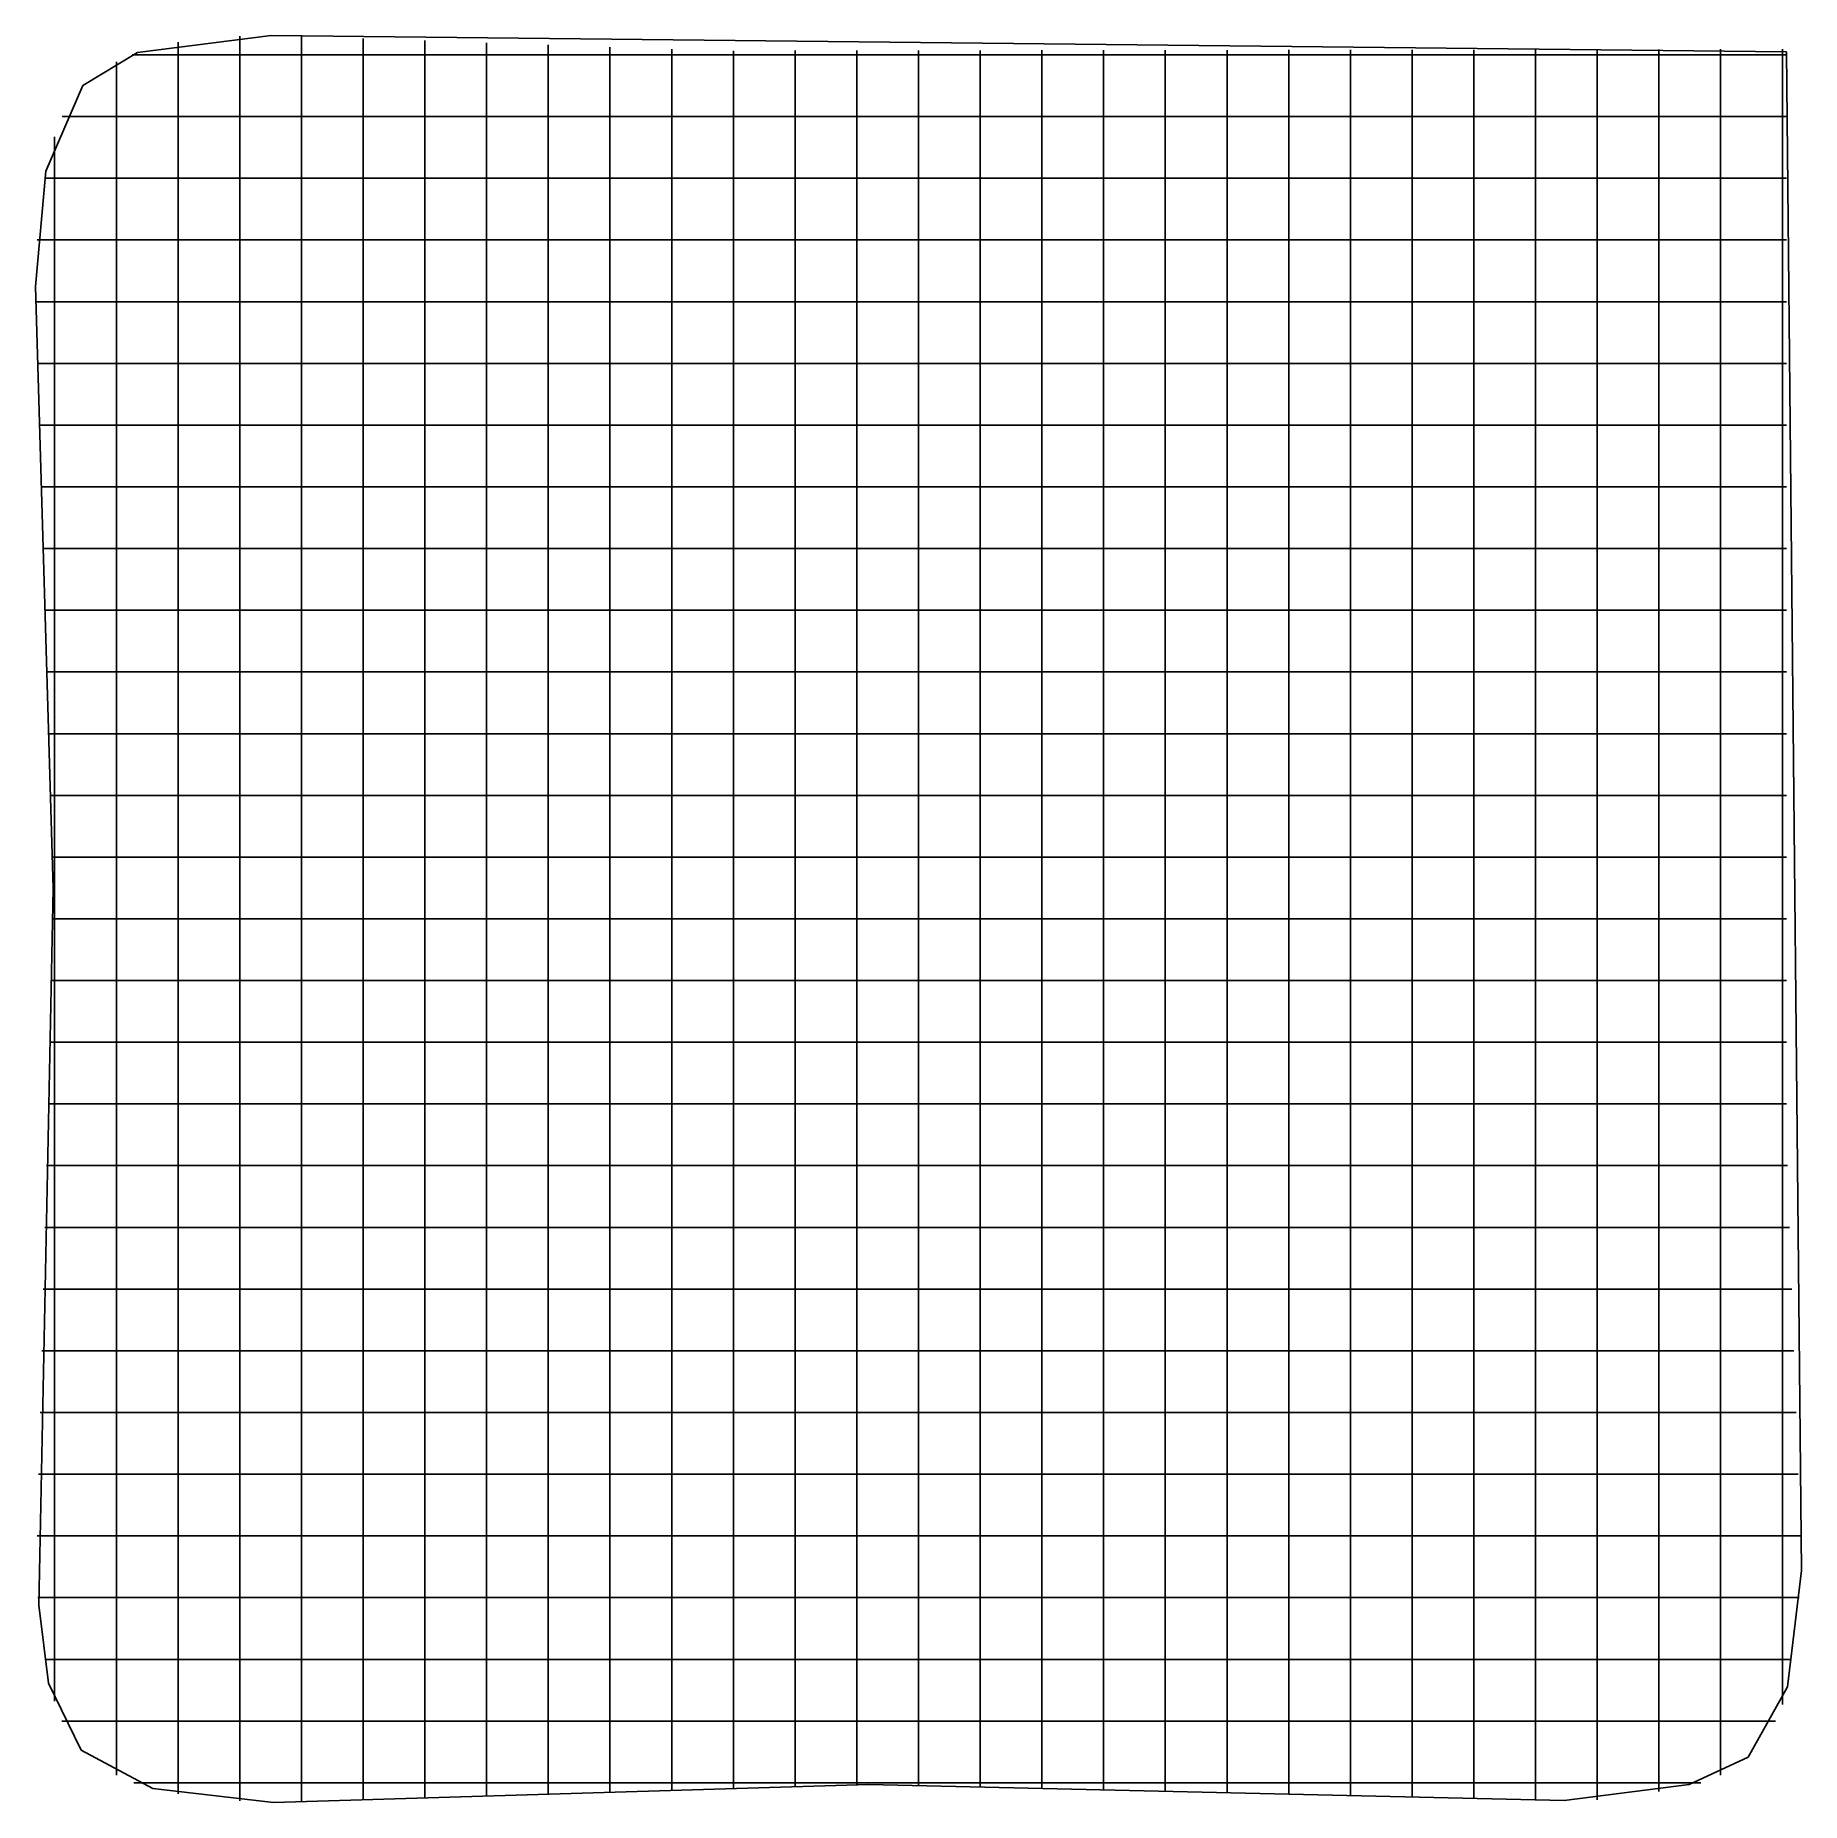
# Model space of a CAD drawing. Extents: x 0.4 to 14.7, y 0.4 to 14.8.
import ezdxf

# ---------------------------------------------------------------- set-up
doc = ezdxf.new("R2010")
doc.units = 0

msp = doc.modelspace()

# ---------------------------------------------------------------- linework, layer by layer
for p, q in [((2.347193, 14.750099), (1.263744, 14.611075)), ((2.347193, 14.750099), (1.263744, 14.611075)), ((14.625386, 14.617834), (2.347193, 14.750099)), ((14.625386, 14.617834), (2.347193, 14.750099)), ((1.263744, 14.611075), (0.822202, 14.343294)), ((1.263744, 14.611075), (0.822202, 14.343294)), ((1.592849, 14.629194), (1.592849, 14.695)), ((1.592849, 13.621381), (1.592849, 14.629194)), ((2.092849, 14.743), (2.092849, 14.744)), ((2.092849, 14.677194), (2.092849, 14.743)), ((2.092849, 13.586632), (2.092849, 14.677194)), ((2.592849, 14.676194), (2.592849, 14.742)), ((2.592849, 13.579387), (2.592849, 14.676194)), ((3.092849, 14.658194), (3.092849, 14.724)), ((3.092849, 13.587929), (3.092849, 14.658194)), ((3.592849, 14.641194), (3.592849, 14.707)), ((3.592849, 13.59669), (3.592849, 14.641194)), ((4.092849, 14.623974), (4.092849, 14.689781)), ((4.092849, 13.604452), (4.092849, 14.623974)), ((4.592849, 14.606194), (4.592849, 14.672)), ((4.592849, 13.613213), (4.592849, 14.606194)), ((5.092849, 14.589194), (5.092849, 14.655)), ((5.592849, 14.571194), (5.592849, 14.637)), ((6.092849, 14.559194), (6.092849, 14.625)), ((6.592849, 14.560194), (6.592849, 14.626)), ((7.092849, 14.561194), (7.092849, 14.627)), ((7.592849, 14.562194), (7.592849, 14.628)), ((8.092849, 14.562194), (8.092849, 14.628)), ((8.592849, 14.563194), (8.592849, 14.629)), ((9.092849, 14.564194), (9.092849, 14.63)), ((9.592849, 14.564194), (9.592849, 14.63)), ((10.092849, 14.565194), (10.092849, 14.631)), ((10.592849, 14.566194), (10.592849, 14.632)), ((11.092849, 14.567194), (11.092849, 14.633)), ((11.592849, 14.567194), (11.592849, 14.633)), ((12.092849, 14.568194), (12.092849, 14.634)), ((12.592849, 14.569194), (12.592849, 14.635)), ((13.092849, 14.570194), (13.092849, 14.635781)), ((13.592849, 14.570194), (13.592849, 14.636)), ((14.092849, 14.571194), (14.092849, 14.637)), ((14.592849, 14.572194), (14.592849, 14.638)), ((14.749157, 2.313404), (14.625386, 14.617834)), ((14.749157, 2.313404), (14.625386, 14.617834)), ((1.092849, 14.470974), (1.092849, 14.536781)), ((1.092849, 13.7036), (1.092849, 14.470974)), ((1.221, 14.592238), (1.286806, 14.592238)), ((1.221, 14.592238), (1.286806, 14.592238)), ((1.286806, 14.592238), (1.681032, 14.592238)), ((1.681032, 14.592238), (1.915226, 14.592238)), ((1.915226, 14.592238), (2.244258, 14.592238)), ((2.244258, 14.592238), (3.415226, 14.592238)), ((3.415226, 14.592238), (3.481032, 14.592238)), ((3.481032, 14.592238), (3.715226, 14.592238)), ((3.715226, 14.592238), (4.044258, 14.592238)), ((4.044258, 14.592238), (5.215226, 14.592238)), ((5.092849, 13.621974), (5.092849, 14.589194)), ((5.215226, 14.592238), (5.281032, 14.592238)), ((5.281032, 14.592238), (5.515226, 14.592238)), ((5.515226, 14.592238), (5.701239, 14.592238)), ((5.592849, 13.630516), (5.592849, 14.571194)), ((5.701239, 14.592238), (5.767045, 14.592238)), ((5.767045, 14.592238), (6.938013, 14.592238)), ((6.092849, 13.640374), (6.092849, 14.559194)), ((6.592849, 13.652303), (6.592849, 14.560194)), ((6.938013, 14.592238), (7.267045, 14.592238)), ((7.092849, 13.665013), (7.092849, 14.561194)), ((7.267045, 14.592238), (7.501239, 14.592238)), ((7.501239, 14.592238), (7.567045, 14.592238)), ((7.567045, 14.592238), (8.738013, 14.592238)), ((7.592849, 13.66211), (7.592849, 14.562194)), ((8.092849, 13.652742), (8.092849, 14.562194)), ((8.592849, 13.643594), (8.592849, 14.563194)), ((8.738013, 14.592238), (9.067045, 14.592238)), ((9.067045, 14.592238), (9.301239, 14.592238)), ((9.092849, 13.634445), (9.092849, 14.564194)), ((9.301239, 14.592238), (9.367045, 14.592238)), ((9.367045, 14.592238), (10.538013, 14.592238)), ((9.592849, 13.625077), (9.592849, 14.564194)), ((10.092849, 13.615929), (10.092849, 14.565194)), ((10.538013, 14.592238), (10.867045, 14.592238)), ((10.592849, 13.606781), (10.592849, 14.566194)), ((10.867045, 14.592238), (11.101239, 14.592238)), ((11.092849, 13.597632), (11.092849, 14.567194)), ((11.101239, 14.592238), (11.167045, 14.592238)), ((11.167045, 14.592238), (12.338013, 14.592238)), ((11.592849, 13.588265), (11.592849, 14.567194)), ((12.092849, 13.579116), (12.092849, 14.568194)), ((12.338013, 14.592238), (12.667045, 14.592238)), ((12.592849, 13.569968), (12.592849, 14.569194)), ((12.667045, 14.592238), (12.901239, 14.592238)), ((12.901239, 14.592238), (12.967045, 14.592238)), ((12.967045, 14.592238), (14.138013, 14.592238)), ((13.092849, 13.570187), (13.092849, 14.570194)), ((13.592849, 13.623271), (13.592849, 14.570194)), ((14.092849, 13.725755), (14.092849, 14.571194)), ((14.138013, 14.592238), (14.391806, 14.592238)), ((14.391806, 14.592238), (14.626, 14.592238)), ((14.592849, 14.172503), (14.592849, 14.572194)), ((0.822202, 14.343294), (0.52086, 13.649293)), ((0.822202, 14.343294), (0.52086, 13.649293)), ((0.654, 14.092238), (0.719806, 14.092238)), ((0.654, 14.092238), (0.719806, 14.092238)), ((0.719806, 14.092238), (1.556658, 14.092238)), ((1.556658, 14.092238), (1.88569, 14.092238)), ((1.88569, 14.092238), (2.119884, 14.092238)), ((2.119884, 14.092238), (2.18569, 14.092238)), ((2.18569, 14.092238), (3.356658, 14.092238)), ((3.356658, 14.092238), (3.68569, 14.092238)), ((3.68569, 14.092238), (3.919884, 14.092238)), ((3.919884, 14.092238), (3.98569, 14.092238)), ((3.98569, 14.092238), (5.156658, 14.092238)), ((5.156658, 14.092238), (5.48569, 14.092238)), ((5.48569, 14.092238), (5.719884, 14.092238)), ((5.719884, 14.092238), (5.78569, 14.092238)), ((5.78569, 14.092238), (6.956658, 14.092238)), ((6.956658, 14.092238), (7.28569, 14.092238)), ((7.28569, 14.092238), (7.519884, 14.092238)), ((7.519884, 14.092238), (7.58569, 14.092238)), ((7.58569, 14.092238), (8.756658, 14.092238)), ((8.756658, 14.092238), (9.08569, 14.092238)), ((9.08569, 14.092238), (9.319884, 14.092238)), ((9.319884, 14.092238), (9.38569, 14.092238)), ((9.38569, 14.092238), (10.556658, 14.092238)), ((10.556658, 14.092238), (10.88569, 14.092238)), ((10.88569, 14.092238), (11.119884, 14.092238)), ((11.119884, 14.092238), (11.18569, 14.092238)), ((11.18569, 14.092238), (12.356658, 14.092238)), ((12.356658, 14.092238), (12.68569, 14.092238)), ((12.68569, 14.092238), (12.919884, 14.092238)), ((12.919884, 14.092238), (12.98569, 14.092238)), ((12.98569, 14.092238), (14.156658, 14.092238)), ((14.156658, 14.092238), (14.391806, 14.092238)), ((14.391806, 14.092238), (14.626, 14.092238)), ((14.592849, 13.93909), (14.592849, 14.172503)), ((0.592849, 13.87047), (0.592849, 13.929)), ((14.592849, 13.610058), (14.592849, 13.93909)), ((0.592849, 13.804589), (0.592849, 13.87047)), ((0.592849, 12.633677), (0.592849, 13.804589)), ((0.52086, 13.649293), (0.436267, 12.715179)), ((0.52086, 13.649293), (0.436267, 12.715179)), ((1.092849, 13.374568), (1.092849, 13.7036)), ((1.592849, 13.292348), (1.592849, 13.621381)), ((4.092849, 13.275419), (4.092849, 13.604452)), ((4.592849, 13.284181), (4.592849, 13.613213)), ((5.092849, 13.292942), (5.092849, 13.621974)), ((5.592849, 13.301484), (5.592849, 13.630516)), ((6.092849, 13.311342), (6.092849, 13.640374)), ((6.592849, 13.323271), (6.592849, 13.652303)), ((7.092849, 13.335981), (7.092849, 13.665013)), ((7.592849, 13.332858), (7.592849, 13.66211)), ((8.092849, 13.32371), (8.092849, 13.652742)), ((8.592849, 13.314561), (8.592849, 13.643594)), ((9.092849, 13.305413), (9.092849, 13.634445)), ((9.592849, 13.296045), (9.592849, 13.625077)), ((10.092849, 13.286897), (10.092849, 13.615929)), ((10.592849, 13.277748), (10.592849, 13.606781)), ((13.592849, 13.294239), (13.592849, 13.623271)), ((14.092849, 13.396723), (14.092849, 13.725755)), ((14.592849, 12.43831), (14.592849, 13.610058)), ((0.511, 13.592238), (0.576806, 13.592238)), ((0.511, 13.592238), (0.576806, 13.592238)), ((0.576806, 13.592238), (1.52529, 13.592238)), ((1.52529, 13.592238), (1.854323, 13.592238)), ((1.854323, 13.592238), (2.088516, 13.592238)), ((2.088516, 13.592238), (2.154323, 13.592238)), ((2.092849, 13.2576), (2.092849, 13.586632)), ((2.154323, 13.592238), (3.32529, 13.592238)), ((2.592849, 13.250135), (2.592849, 13.579387)), ((3.092849, 13.258897), (3.092849, 13.587929)), ((3.32529, 13.592238), (3.654323, 13.592238)), ((3.592849, 13.267658), (3.592849, 13.59669)), ((3.654323, 13.592238), (3.888516, 13.592238)), ((3.888516, 13.592238), (3.954323, 13.592238)), ((3.954323, 13.592238), (5.12529, 13.592238)), ((5.12529, 13.592238), (5.454323, 13.592238)), ((5.454323, 13.592238), (5.688516, 13.592238)), ((5.688516, 13.592238), (5.754323, 13.592238)), ((5.754323, 13.592238), (6.92529, 13.592238)), ((6.92529, 13.592238), (7.254323, 13.592238)), ((7.254323, 13.592238), (7.488516, 13.592238)), ((7.488516, 13.592238), (7.554323, 13.592238)), ((7.554323, 13.592238), (8.72529, 13.592238)), ((8.72529, 13.592238), (9.054323, 13.592238)), ((9.054323, 13.592238), (9.288516, 13.592238)), ((9.288516, 13.592238), (9.354323, 13.592238)), ((9.354323, 13.592238), (10.52529, 13.592238)), ((10.52529, 13.592238), (10.854323, 13.592238)), ((10.854323, 13.592238), (11.088516, 13.592238)), ((11.088516, 13.592238), (11.154323, 13.592238)), ((11.092849, 13.268381), (11.092849, 13.597632)), ((11.154323, 13.592238), (12.32529, 13.592238)), ((11.592849, 13.259232), (11.592849, 13.588265)), ((12.092849, 13.250084), (12.092849, 13.579116)), ((12.32529, 13.592238), (12.654323, 13.592238)), ((12.592849, 13.240935), (12.592849, 13.569968)), ((12.654323, 13.592238), (12.888516, 13.592238)), ((12.888516, 13.592238), (12.954323, 13.592238)), ((12.954323, 13.592238), (14.12529, 13.592238)), ((13.092849, 13.240935), (13.092849, 13.570187)), ((14.12529, 13.592238), (14.391806, 13.592238)), ((14.391806, 13.592238), (14.626, 13.592238)), ((1.092849, 13.140374), (1.092849, 13.374568)), ((6.592849, 13.089858), (6.592849, 13.323271)), ((7.092849, 13.101787), (7.092849, 13.335981)), ((7.592849, 13.098665), (7.592849, 13.332858)), ((8.092849, 13.089516), (8.092849, 13.32371)), ((14.092849, 13.162529), (14.092849, 13.396723)), ((1.592849, 13.058155), (1.592849, 13.292348)), ((2.092849, 13.024187), (2.092849, 13.2576)), ((2.592849, 13.015942), (2.592849, 13.250135)), ((3.092849, 13.024703), (3.092849, 13.258897)), ((3.592849, 13.033465), (3.592849, 13.267658)), ((4.092849, 13.042006), (4.092849, 13.275419)), ((4.592849, 13.049987), (4.592849, 13.284181)), ((5.092849, 13.058748), (5.092849, 13.292942)), ((5.592849, 13.06729), (5.592849, 13.301484)), ((6.092849, 13.077148), (6.092849, 13.311342)), ((8.592849, 13.080368), (8.592849, 13.314561)), ((9.092849, 13.071219), (9.092849, 13.305413)), ((9.592849, 13.061852), (9.592849, 13.296045)), ((10.092849, 13.052703), (10.092849, 13.286897)), ((10.592849, 13.043555), (10.592849, 13.277748)), ((11.092849, 13.034187), (11.092849, 13.268381)), ((11.592849, 13.025039), (11.592849, 13.259232)), ((12.092849, 13.01589), (12.092849, 13.250084)), ((12.592849, 13.006742), (12.592849, 13.240935)), ((13.092849, 13.006742), (13.092849, 13.240935)), ((13.592849, 13.060045), (13.592849, 13.294239)), ((0.451, 13.092238), (0.516806, 13.092238)), ((0.451, 13.092238), (0.516806, 13.092238)), ((0.516806, 13.092238), (1.512129, 13.092238)), ((1.092849, 13.074568), (1.092849, 13.140374)), ((1.092849, 11.9036), (1.092849, 13.074568)), ((1.512129, 13.092238), (1.841161, 13.092238)), ((1.592849, 12.992348), (1.592849, 13.058155)), ((1.841161, 13.092238), (2.075355, 13.092238)), ((2.075355, 13.092238), (2.141161, 13.092238)), ((2.141161, 13.092238), (3.312129, 13.092238)), ((3.312129, 13.092238), (3.641161, 13.092238)), ((3.592849, 12.967658), (3.592849, 13.033465)), ((3.641161, 13.092238), (3.875355, 13.092238)), ((3.875355, 13.092238), (3.941161, 13.092238)), ((3.941161, 13.092238), (5.112129, 13.092238)), ((4.092849, 12.9762), (4.092849, 13.042006)), ((4.592849, 12.984181), (4.592849, 13.049987)), ((5.092849, 12.992942), (5.092849, 13.058748)), ((5.112129, 13.092238), (5.441161, 13.092238)), ((5.441161, 13.092238), (5.675355, 13.092238)), ((5.592849, 13.001484), (5.592849, 13.06729)), ((5.675355, 13.092238), (5.741161, 13.092238)), ((5.741161, 13.092238), (6.912129, 13.092238)), ((6.092849, 13.011342), (6.092849, 13.077148)), ((6.592849, 13.024052), (6.592849, 13.089858)), ((6.912129, 13.092238), (7.241161, 13.092238)), ((7.092849, 13.035981), (7.092849, 13.101787)), ((7.092849, 11.865013), (7.092849, 13.035981)), ((7.241161, 13.092238), (7.475355, 13.092238)), ((7.475355, 13.092238), (7.541161, 13.092238)), ((7.541161, 13.092238), (8.712129, 13.092238)), ((7.592849, 13.033077), (7.592849, 13.098665)), ((7.592849, 11.86211), (7.592849, 13.033077)), ((8.092849, 13.02371), (8.092849, 13.089516)), ((8.592849, 13.014561), (8.592849, 13.080368)), ((8.712129, 13.092238), (9.041161, 13.092238)), ((9.041161, 13.092238), (9.275355, 13.092238)), ((9.092849, 13.005413), (9.092849, 13.071219)), ((9.275355, 13.092238), (9.341161, 13.092238)), ((9.341161, 13.092238), (10.512129, 13.092238)), ((9.592849, 12.996045), (9.592849, 13.061852)), ((10.092849, 12.986897), (10.092849, 13.052703)), ((10.512129, 13.092238), (10.841161, 13.092238)), ((10.592849, 12.977748), (10.592849, 13.043555)), ((10.841161, 13.092238), (11.075355, 13.092238)), ((11.075355, 13.092238), (11.141161, 13.092238)), ((11.092849, 12.9686), (11.092849, 13.034187)), ((11.141161, 13.092238), (12.312129, 13.092238)), ((12.312129, 13.092238), (12.641161, 13.092238)), ((12.641161, 13.092238), (12.875355, 13.092238)), ((12.875355, 13.092238), (12.941161, 13.092238)), ((12.941161, 13.092238), (14.112129, 13.092238)), ((13.592849, 12.994239), (13.592849, 13.060045)), ((14.092849, 13.096723), (14.092849, 13.162529)), ((14.092849, 11.925755), (14.092849, 13.096723)), ((14.112129, 13.092238), (14.391806, 13.092238)), ((14.391806, 13.092238), (14.626, 13.092238)), ((1.592849, 11.821381), (1.592849, 12.992348)), ((2.092849, 12.958381), (2.092849, 13.024187)), ((2.092849, 11.786632), (2.092849, 12.958381)), ((2.592849, 12.950355), (2.592849, 13.015942)), ((2.592849, 11.779387), (2.592849, 12.950355)), ((3.092849, 12.958897), (3.092849, 13.024703)), ((3.092849, 11.787929), (3.092849, 12.958897)), ((3.592849, 11.79669), (3.592849, 12.967658)), ((4.092849, 11.804452), (4.092849, 12.9762)), ((4.592849, 11.813213), (4.592849, 12.984181)), ((5.092849, 11.821974), (5.092849, 12.992942)), ((5.592849, 11.830516), (5.592849, 13.001484)), ((6.092849, 11.840374), (6.092849, 13.011342)), ((6.592849, 11.852303), (6.592849, 13.024052)), ((8.092849, 11.852742), (8.092849, 13.02371)), ((8.592849, 11.843594), (8.592849, 13.014561)), ((9.092849, 11.834445), (9.092849, 13.005413)), ((9.592849, 11.825077), (9.592849, 12.996045)), ((10.092849, 11.815929), (10.092849, 12.986897)), ((10.592849, 11.806781), (10.592849, 12.977748)), ((11.092849, 11.797632), (11.092849, 12.9686)), ((11.592849, 12.959232), (11.592849, 13.025039)), ((11.592849, 11.788265), (11.592849, 12.959232)), ((12.092849, 12.950084), (12.092849, 13.01589)), ((12.092849, 11.779116), (12.092849, 12.950084)), ((12.592849, 12.940935), (12.592849, 13.006742)), ((12.592849, 11.769968), (12.592849, 12.940935)), ((13.092849, 12.941155), (13.092849, 13.006742)), ((13.092849, 11.770187), (13.092849, 12.941155)), ((13.592849, 11.823271), (13.592849, 12.994239)), ((0.436267, 12.715179), (0.581735, 7.838568)), ((0.436267, 12.715179), (0.581735, 7.838568)), ((0.592849, 12.304645), (0.592849, 12.633677)), ((0.438, 12.592238), (0.503806, 12.592238)), ((0.438, 12.592238), (0.503806, 12.592238)), ((0.503806, 12.592238), (1.509277, 12.592238)), ((1.509277, 12.592238), (1.83831, 12.592238)), ((1.83831, 12.592238), (2.072503, 12.592238)), ((2.072503, 12.592238), (2.13831, 12.592238)), ((2.13831, 12.592238), (3.309277, 12.592238)), ((3.309277, 12.592238), (3.63831, 12.592238)), ((3.63831, 12.592238), (3.872503, 12.592238)), ((3.872503, 12.592238), (3.93831, 12.592238)), ((3.93831, 12.592238), (5.109277, 12.592238)), ((5.109277, 12.592238), (5.43831, 12.592238)), ((5.43831, 12.592238), (5.672503, 12.592238)), ((5.672503, 12.592238), (5.73831, 12.592238)), ((5.73831, 12.592238), (6.909277, 12.592238)), ((6.909277, 12.592238), (7.23831, 12.592238)), ((7.23831, 12.592238), (7.472503, 12.592238)), ((7.472503, 12.592238), (7.53831, 12.592238)), ((7.53831, 12.592238), (8.709277, 12.592238)), ((8.709277, 12.592238), (9.03831, 12.592238)), ((9.03831, 12.592238), (9.272503, 12.592238)), ((9.272503, 12.592238), (9.33831, 12.592238)), ((9.33831, 12.592238), (10.509277, 12.592238)), ((10.509277, 12.592238), (10.83831, 12.592238)), ((10.83831, 12.592238), (11.072503, 12.592238)), ((11.072503, 12.592238), (11.13831, 12.592238)), ((11.13831, 12.592238), (12.309277, 12.592238)), ((12.309277, 12.592238), (12.63831, 12.592238)), ((12.63831, 12.592238), (12.872503, 12.592238)), ((12.872503, 12.592238), (12.93831, 12.592238)), ((12.93831, 12.592238), (14.109277, 12.592238)), ((14.109277, 12.592238), (14.391806, 12.592238)), ((14.391806, 12.592238), (14.626, 12.592238)), ((14.592849, 12.372503), (14.592849, 12.43831)), ((14.592849, 12.13909), (14.592849, 12.372503)), ((0.592849, 12.070452), (0.592849, 12.304645)), ((0.453, 12.092238), (0.518806, 12.092238)), ((0.453, 12.092238), (0.518806, 12.092238)), ((0.518806, 12.092238), (1.512568, 12.092238)), ((0.592849, 12.004645), (0.592849, 12.070452)), ((1.512568, 12.092238), (1.8416, 12.092238)), ((1.8416, 12.092238), (2.075794, 12.092238)), ((2.075794, 12.092238), (2.1416, 12.092238)), ((2.1416, 12.092238), (3.312568, 12.092238)), ((3.312568, 12.092238), (3.6416, 12.092238)), ((3.6416, 12.092238), (3.875794, 12.092238)), ((3.875794, 12.092238), (3.9416, 12.092238)), ((3.9416, 12.092238), (5.112568, 12.092238)), ((5.112568, 12.092238), (5.4416, 12.092238)), ((5.4416, 12.092238), (5.675794, 12.092238)), ((5.675794, 12.092238), (5.7416, 12.092238)), ((5.7416, 12.092238), (6.912568, 12.092238)), ((6.912568, 12.092238), (7.2416, 12.092238)), ((7.2416, 12.092238), (7.475794, 12.092238)), ((7.475794, 12.092238), (7.5416, 12.092238)), ((7.5416, 12.092238), (8.712568, 12.092238)), ((8.712568, 12.092238), (9.0416, 12.092238)), ((9.0416, 12.092238), (9.275794, 12.092238)), ((9.275794, 12.092238), (9.3416, 12.092238)), ((9.3416, 12.092238), (10.512568, 12.092238)), ((10.512568, 12.092238), (10.8416, 12.092238)), ((10.8416, 12.092238), (11.075794, 12.092238)), ((11.075794, 12.092238), (11.1416, 12.092238)), ((11.1416, 12.092238), (12.312568, 12.092238)), ((12.312568, 12.092238), (12.6416, 12.092238)), ((12.6416, 12.092238), (12.875794, 12.092238)), ((12.875794, 12.092238), (12.9416, 12.092238)), ((12.9416, 12.092238), (14.112568, 12.092238)), ((14.112568, 12.092238), (14.391806, 12.092238)), ((14.391806, 12.092238), (14.626, 12.092238)), ((14.592849, 11.810058), (14.592849, 12.13909)), ((0.592849, 10.833677), (0.592849, 12.004645)), ((1.092849, 11.574568), (1.092849, 11.9036)), ((14.092849, 11.596723), (14.092849, 11.925755)), ((1.592849, 11.492348), (1.592849, 11.821381)), ((2.092849, 11.4576), (2.092849, 11.786632)), ((2.592849, 11.450135), (2.592849, 11.779387)), ((3.092849, 11.458897), (3.092849, 11.787929)), ((3.592849, 11.467658), (3.592849, 11.79669)), ((4.092849, 11.475419), (4.092849, 11.804452)), ((4.592849, 11.484181), (4.592849, 11.813213)), ((5.092849, 11.492942), (5.092849, 11.821974)), ((5.592849, 11.501484), (5.592849, 11.830516)), ((6.092849, 11.511342), (6.092849, 11.840374)), ((6.592849, 11.523271), (6.592849, 11.852303)), ((7.092849, 11.535981), (7.092849, 11.865013)), ((7.592849, 11.532858), (7.592849, 11.86211)), ((8.092849, 11.52371), (8.092849, 11.852742)), ((8.592849, 11.514561), (8.592849, 11.843594)), ((9.092849, 11.505413), (9.092849, 11.834445)), ((9.592849, 11.496045), (9.592849, 11.825077)), ((10.092849, 11.486897), (10.092849, 11.815929)), ((10.592849, 11.477748), (10.592849, 11.806781)), ((11.092849, 11.468381), (11.092849, 11.797632)), ((11.592849, 11.459232), (11.592849, 11.788265)), ((12.092849, 11.450084), (12.092849, 11.779116)), ((12.592849, 11.440935), (12.592849, 11.769968)), ((13.092849, 11.440935), (13.092849, 11.770187)), ((13.592849, 11.494239), (13.592849, 11.823271)), ((14.592849, 10.63831), (14.592849, 11.810058)), ((0.468, 11.592238), (0.533806, 11.592238)), ((0.468, 11.592238), (0.533806, 11.592238)), ((0.533806, 11.592238), (1.515858, 11.592238)), ((1.092849, 11.340374), (1.092849, 11.574568)), ((1.515858, 11.592238), (1.84489, 11.592238)), ((1.592849, 11.258155), (1.592849, 11.492348)), ((1.84489, 11.592238), (2.079084, 11.592238)), ((2.079084, 11.592238), (2.14489, 11.592238)), ((2.092849, 11.224187), (2.092849, 11.4576)), ((2.14489, 11.592238), (3.315858, 11.592238)), ((3.092849, 11.224703), (3.092849, 11.458897)), ((3.315858, 11.592238), (3.64489, 11.592238)), ((3.592849, 11.233465), (3.592849, 11.467658)), ((3.64489, 11.592238), (3.879084, 11.592238)), ((3.879084, 11.592238), (3.94489, 11.592238)), ((3.94489, 11.592238), (5.115858, 11.592238)), ((4.092849, 11.242006), (4.092849, 11.475419)), ((4.592849, 11.249987), (4.592849, 11.484181)), ((5.092849, 11.258748), (5.092849, 11.492942)), ((5.115858, 11.592238), (5.44489, 11.592238)), ((5.44489, 11.592238), (5.679084, 11.592238)), ((5.592849, 11.26729), (5.592849, 11.501484)), ((5.679084, 11.592238), (5.74489, 11.592238)), ((5.74489, 11.592238), (6.915858, 11.592238)), ((6.092849, 11.277148), (6.092849, 11.511342)), ((6.592849, 11.289858), (6.592849, 11.523271)), ((6.915858, 11.592238), (7.24489, 11.592238)), ((7.092849, 11.301787), (7.092849, 11.535981)), ((7.24489, 11.592238), (7.479084, 11.592238)), ((7.479084, 11.592238), (7.54489, 11.592238)), ((7.54489, 11.592238), (8.715858, 11.592238)), ((7.592849, 11.298665), (7.592849, 11.532858)), ((8.092849, 11.289516), (8.092849, 11.52371)), ((8.592849, 11.280368), (8.592849, 11.514561)), ((8.715858, 11.592238), (9.04489, 11.592238)), ((9.04489, 11.592238), (9.279084, 11.592238)), ((9.092849, 11.271219), (9.092849, 11.505413)), ((9.279084, 11.592238), (9.34489, 11.592238)), ((9.34489, 11.592238), (10.515858, 11.592238)), ((9.592849, 11.261852), (9.592849, 11.496045)), ((10.092849, 11.252703), (10.092849, 11.486897)), ((10.515858, 11.592238), (10.84489, 11.592238)), ((10.592849, 11.243555), (10.592849, 11.477748)), ((10.84489, 11.592238), (11.079084, 11.592238)), ((11.079084, 11.592238), (11.14489, 11.592238)), ((11.092849, 11.234187), (11.092849, 11.468381)), ((11.14489, 11.592238), (12.315858, 11.592238)), ((11.592849, 11.225039), (11.592849, 11.459232)), ((12.315858, 11.592238), (12.64489, 11.592238)), ((12.64489, 11.592238), (12.879084, 11.592238)), ((12.879084, 11.592238), (12.94489, 11.592238)), ((12.94489, 11.592238), (14.115858, 11.592238)), ((13.592849, 11.260045), (13.592849, 11.494239)), ((14.092849, 11.362529), (14.092849, 11.596723)), ((14.115858, 11.592238), (14.391806, 11.592238)), ((14.391806, 11.592238), (14.626, 11.592238)), ((1.092849, 11.274568), (1.092849, 11.340374)), ((2.592849, 11.215942), (2.592849, 11.450135)), ((12.092849, 11.21589), (12.092849, 11.450084)), ((12.592849, 11.206742), (12.592849, 11.440935)), ((13.092849, 11.206742), (13.092849, 11.440935)), ((14.092849, 11.296723), (14.092849, 11.362529)), ((1.092849, 10.1036), (1.092849, 11.274568)), ((1.592849, 11.192348), (1.592849, 11.258155)), ((1.592849, 10.021381), (1.592849, 11.192348)), ((2.092849, 11.158381), (2.092849, 11.224187)), ((2.592849, 11.150355), (2.592849, 11.215942)), ((3.092849, 11.158897), (3.092849, 11.224703)), ((3.592849, 11.167658), (3.592849, 11.233465)), ((4.092849, 11.1762), (4.092849, 11.242006)), ((4.092849, 10.004452), (4.092849, 11.1762)), ((4.592849, 11.184181), (4.592849, 11.249987)), ((4.592849, 10.013213), (4.592849, 11.184181)), ((5.092849, 11.192942), (5.092849, 11.258748)), ((5.092849, 10.021974), (5.092849, 11.192942)), ((5.592849, 11.201484), (5.592849, 11.26729)), ((5.592849, 10.030516), (5.592849, 11.201484)), ((6.092849, 11.211342), (6.092849, 11.277148)), ((6.092849, 10.040374), (6.092849, 11.211342)), ((6.592849, 11.224052), (6.592849, 11.289858)), ((6.592849, 10.052303), (6.592849, 11.224052)), ((7.092849, 11.235981), (7.092849, 11.301787)), ((7.092849, 10.065013), (7.092849, 11.235981)), ((7.592849, 11.233077), (7.592849, 11.298665)), ((7.592849, 10.06211), (7.592849, 11.233077)), ((8.092849, 11.22371), (8.092849, 11.289516)), ((8.092849, 10.052742), (8.092849, 11.22371)), ((8.592849, 11.214561), (8.592849, 11.280368)), ((8.592849, 10.043594), (8.592849, 11.214561)), ((9.092849, 11.205413), (9.092849, 11.271219)), ((9.092849, 10.034445), (9.092849, 11.205413)), ((9.592849, 11.196045), (9.592849, 11.261852)), ((9.592849, 10.025077), (9.592849, 11.196045)), ((10.092849, 11.186897), (10.092849, 11.252703)), ((10.092849, 10.015929), (10.092849, 11.186897)), ((10.592849, 11.177748), (10.592849, 11.243555)), ((10.592849, 10.006781), (10.592849, 11.177748)), ((11.092849, 11.1686), (11.092849, 11.234187)), ((11.592849, 11.159232), (11.592849, 11.225039)), ((12.092849, 11.150084), (12.092849, 11.21589)), ((12.592849, 11.140935), (12.592849, 11.206742)), ((13.092849, 11.141155), (13.092849, 11.206742)), ((13.592849, 11.194239), (13.592849, 11.260045)), ((13.592849, 10.023271), (13.592849, 11.194239)), ((14.092849, 10.125755), (14.092849, 11.296723)), ((0.484, 11.092238), (0.549806, 11.092238)), ((0.484, 11.092238), (0.549806, 11.092238)), ((0.549806, 11.092238), (1.519368, 11.092238)), ((1.519368, 11.092238), (1.8484, 11.092238)), ((1.8484, 11.092238), (2.082594, 11.092238)), ((2.082594, 11.092238), (2.1484, 11.092238)), ((2.092849, 9.986632), (2.092849, 11.158381)), ((2.1484, 11.092238), (3.319368, 11.092238)), ((2.592849, 9.979387), (2.592849, 11.150355)), ((3.092849, 9.987929), (3.092849, 11.158897)), ((3.319368, 11.092238), (3.6484, 11.092238)), ((3.592849, 9.99669), (3.592849, 11.167658)), ((3.6484, 11.092238), (3.882594, 11.092238)), ((3.882594, 11.092238), (3.9484, 11.092238)), ((3.9484, 11.092238), (5.119368, 11.092238)), ((5.119368, 11.092238), (5.4484, 11.092238)), ((5.4484, 11.092238), (5.682594, 11.092238)), ((5.682594, 11.092238), (5.7484, 11.092238)), ((5.7484, 11.092238), (6.919368, 11.092238)), ((6.919368, 11.092238), (7.2484, 11.092238)), ((7.2484, 11.092238), (7.482594, 11.092238)), ((7.482594, 11.092238), (7.5484, 11.092238)), ((7.5484, 11.092238), (8.719368, 11.092238)), ((8.719368, 11.092238), (9.0484, 11.092238)), ((9.0484, 11.092238), (9.282594, 11.092238)), ((9.282594, 11.092238), (9.3484, 11.092238)), ((9.3484, 11.092238), (10.519368, 11.092238)), ((10.519368, 11.092238), (10.8484, 11.092238)), ((10.8484, 11.092238), (11.082594, 11.092238)), ((11.082594, 11.092238), (11.1484, 11.092238)), ((11.092849, 9.997632), (11.092849, 11.1686)), ((11.1484, 11.092238), (12.319368, 11.092238)), ((11.592849, 9.988265), (11.592849, 11.159232)), ((12.092849, 9.979116), (12.092849, 11.150084)), ((12.319368, 11.092238), (12.6484, 11.092238)), ((12.592849, 9.969968), (12.592849, 11.140935)), ((12.6484, 11.092238), (12.882594, 11.092238)), ((12.882594, 11.092238), (12.9484, 11.092238)), ((12.9484, 11.092238), (14.119368, 11.092238)), ((13.092849, 9.970187), (13.092849, 11.141155)), ((14.119368, 11.092238), (14.391806, 11.092238)), ((14.391806, 11.092238), (14.626, 11.092238)), ((0.592849, 10.504645), (0.592849, 10.833677)), ((14.592849, 10.572503), (14.592849, 10.63831)), ((0.499, 10.592238), (0.564806, 10.592238)), ((0.499, 10.592238), (0.564806, 10.592238)), ((0.564806, 10.592238), (1.522658, 10.592238)), ((0.592849, 10.270452), (0.592849, 10.504645)), ((1.522658, 10.592238), (1.85169, 10.592238)), ((1.85169, 10.592238), (2.085884, 10.592238)), ((2.085884, 10.592238), (2.15169, 10.592238)), ((2.15169, 10.592238), (3.322658, 10.592238)), ((3.322658, 10.592238), (3.65169, 10.592238)), ((3.65169, 10.592238), (3.885884, 10.592238)), ((3.885884, 10.592238), (3.95169, 10.592238)), ((3.95169, 10.592238), (5.122658, 10.592238)), ((5.122658, 10.592238), (5.45169, 10.592238)), ((5.45169, 10.592238), (5.685884, 10.592238)), ((5.685884, 10.592238), (5.75169, 10.592238)), ((5.75169, 10.592238), (6.922658, 10.592238)), ((6.922658, 10.592238), (7.25169, 10.592238)), ((7.25169, 10.592238), (7.485884, 10.592238)), ((7.485884, 10.592238), (7.55169, 10.592238)), ((7.55169, 10.592238), (8.722658, 10.592238)), ((8.722658, 10.592238), (9.05169, 10.592238)), ((9.05169, 10.592238), (9.285884, 10.592238)), ((9.285884, 10.592238), (9.35169, 10.592238)), ((9.35169, 10.592238), (10.522658, 10.592238)), ((10.522658, 10.592238), (10.85169, 10.592238)), ((10.85169, 10.592238), (11.085884, 10.592238)), ((11.085884, 10.592238), (11.15169, 10.592238)), ((11.15169, 10.592238), (12.322658, 10.592238)), ((12.322658, 10.592238), (12.65169, 10.592238)), ((12.65169, 10.592238), (12.885884, 10.592238)), ((12.885884, 10.592238), (12.95169, 10.592238)), ((12.95169, 10.592238), (14.122658, 10.592238)), ((14.122658, 10.592238), (14.391806, 10.592238)), ((14.391806, 10.592238), (14.626, 10.592238)), ((14.592849, 10.33909), (14.592849, 10.572503)), ((14.592849, 10.010058), (14.592849, 10.33909)), ((0.592849, 10.204645), (0.592849, 10.270452)), ((0.592849, 9.033677), (0.592849, 10.204645)), ((0.514, 10.092238), (0.579806, 10.092238)), ((0.514, 10.092238), (0.579806, 10.092238)), ((0.579806, 10.092238), (1.525948, 10.092238)), ((1.092849, 9.774568), (1.092849, 10.1036)), ((1.525948, 10.092238), (1.854981, 10.092238)), ((1.854981, 10.092238), (2.089174, 10.092238)), ((2.089174, 10.092238), (2.154981, 10.092238)), ((2.154981, 10.092238), (3.325948, 10.092238)), ((3.325948, 10.092238), (3.654981, 10.092238)), ((3.654981, 10.092238), (3.889174, 10.092238)), ((3.889174, 10.092238), (3.954981, 10.092238)), ((3.954981, 10.092238), (5.125948, 10.092238)), ((5.125948, 10.092238), (5.454981, 10.092238)), ((5.454981, 10.092238), (5.689174, 10.092238)), ((5.592849, 9.701484), (5.592849, 10.030516)), ((5.689174, 10.092238), (5.754981, 10.092238)), ((5.754981, 10.092238), (6.925948, 10.092238)), ((6.092849, 9.711342), (6.092849, 10.040374)), ((6.592849, 9.723271), (6.592849, 10.052303)), ((6.925948, 10.092238), (7.254981, 10.092238)), ((7.092849, 9.735981), (7.092849, 10.065013)), ((7.254981, 10.092238), (7.489174, 10.092238)), ((7.489174, 10.092238), (7.554981, 10.092238)), ((7.554981, 10.092238), (8.725948, 10.092238)), ((7.592849, 9.732858), (7.592849, 10.06211)), ((8.092849, 9.72371), (8.092849, 10.052742)), ((8.592849, 9.714561), (8.592849, 10.043594)), ((8.725948, 10.092238), (9.054981, 10.092238)), ((9.054981, 10.092238), (9.289174, 10.092238)), ((9.092849, 9.705413), (9.092849, 10.034445)), ((9.289174, 10.092238), (9.354981, 10.092238)), ((9.354981, 10.092238), (10.525948, 10.092238)), ((9.592849, 9.696045), (9.592849, 10.025077)), ((10.525948, 10.092238), (10.854981, 10.092238)), ((10.854981, 10.092238), (11.089174, 10.092238)), ((11.089174, 10.092238), (11.154981, 10.092238)), ((11.154981, 10.092238), (12.325948, 10.092238)), ((12.325948, 10.092238), (12.654981, 10.092238)), ((12.654981, 10.092238), (12.889174, 10.092238)), ((12.889174, 10.092238), (12.954981, 10.092238)), ((12.954981, 10.092238), (14.125948, 10.092238)), ((13.592849, 9.694239), (13.592849, 10.023271)), ((14.092849, 9.796723), (14.092849, 10.125755)), ((14.125948, 10.092238), (14.391806, 10.092238)), ((14.391806, 10.092238), (14.626, 10.092238)), ((1.592849, 9.692348), (1.592849, 10.021381)), ((2.092849, 9.6576), (2.092849, 9.986632)), ((2.592849, 9.650135), (2.592849, 9.979387)), ((3.092849, 9.658897), (3.092849, 9.987929)), ((3.592849, 9.667658), (3.592849, 9.99669)), ((4.092849, 9.675419), (4.092849, 10.004452)), ((4.592849, 9.684181), (4.592849, 10.013213)), ((5.092849, 9.692942), (5.092849, 10.021974)), ((10.092849, 9.686897), (10.092849, 10.015929)), ((10.592849, 9.677748), (10.592849, 10.006781)), ((11.092849, 9.668381), (11.092849, 9.997632)), ((11.592849, 9.659232), (11.592849, 9.988265)), ((12.092849, 9.650084), (12.092849, 9.979116)), ((12.592849, 9.640935), (12.592849, 9.969968)), ((13.092849, 9.640935), (13.092849, 9.970187)), ((14.592849, 8.83831), (14.592849, 10.010058)), ((1.092849, 9.540374), (1.092849, 9.774568)), ((14.092849, 9.562529), (14.092849, 9.796723)), ((1.592849, 9.458155), (1.592849, 9.692348)), ((2.092849, 9.424187), (2.092849, 9.6576)), ((2.592849, 9.415942), (2.592849, 9.650135)), ((3.092849, 9.424703), (3.092849, 9.658897)), ((3.592849, 9.433465), (3.592849, 9.667658)), ((4.092849, 9.442006), (4.092849, 9.675419)), ((4.592849, 9.449987), (4.592849, 9.684181)), ((5.092849, 9.458748), (5.092849, 9.692942)), ((5.592849, 9.46729), (5.592849, 9.701484)), ((6.092849, 9.477148), (6.092849, 9.711342)), ((6.592849, 9.489858), (6.592849, 9.723271)), ((7.092849, 9.501787), (7.092849, 9.735981)), ((7.592849, 9.498665), (7.592849, 9.732858)), ((8.092849, 9.489516), (8.092849, 9.72371)), ((8.592849, 9.480368), (8.592849, 9.714561)), ((9.092849, 9.471219), (9.092849, 9.705413)), ((9.592849, 9.461852), (9.592849, 9.696045)), ((10.092849, 9.452703), (10.092849, 9.686897)), ((10.592849, 9.443555), (10.592849, 9.677748)), ((11.092849, 9.434187), (11.092849, 9.668381)), ((11.592849, 9.425039), (11.592849, 9.659232)), ((12.092849, 9.41589), (12.092849, 9.650084)), ((12.592849, 9.406742), (12.592849, 9.640935)), ((13.092849, 9.406742), (13.092849, 9.640935)), ((13.592849, 9.460045), (13.592849, 9.694239)), ((0.529, 9.592238), (0.594806, 9.592238)), ((0.529, 9.592238), (0.594806, 9.592238)), ((0.594806, 9.592238), (1.529239, 9.592238)), ((1.092849, 9.474568), (1.092849, 9.540374)), ((1.092849, 8.3036), (1.092849, 9.474568)), ((1.529239, 9.592238), (1.85849, 9.592238)), ((1.592849, 9.392348), (1.592849, 9.458155)), ((1.85849, 9.592238), (2.092684, 9.592238)), ((2.092684, 9.592238), (2.158271, 9.592238)), ((2.158271, 9.592238), (3.329239, 9.592238)), ((3.329239, 9.592238), (3.65849, 9.592238)), ((3.65849, 9.592238), (3.892684, 9.592238)), ((3.892684, 9.592238), (3.958271, 9.592238)), ((3.958271, 9.592238), (5.129239, 9.592238)), ((5.092849, 9.392942), (5.092849, 9.458748)), ((5.129239, 9.592238), (5.45849, 9.592238)), ((5.45849, 9.592238), (5.692684, 9.592238)), ((5.592849, 9.401484), (5.592849, 9.46729)), ((5.692684, 9.592238), (5.758271, 9.592238)), ((5.758271, 9.592238), (6.929239, 9.592238)), ((6.092849, 9.411342), (6.092849, 9.477148)), ((6.592849, 9.424052), (6.592849, 9.489858)), ((6.929239, 9.592238), (7.25849, 9.592238)), ((7.092849, 9.435981), (7.092849, 9.501787)), ((7.25849, 9.592238), (7.492684, 9.592238)), ((7.492684, 9.592238), (7.558271, 9.592238)), ((7.558271, 9.592238), (8.729239, 9.592238)), ((7.592849, 9.433077), (7.592849, 9.498665)), ((8.092849, 9.42371), (8.092849, 9.489516)), ((8.592849, 9.414561), (8.592849, 9.480368)), ((8.729239, 9.592238), (9.05849, 9.592238)), ((9.05849, 9.592238), (9.292684, 9.592238)), ((9.092849, 9.405413), (9.092849, 9.471219)), ((9.292684, 9.592238), (9.358271, 9.592238)), ((9.358271, 9.592238), (10.529239, 9.592238)), ((9.592849, 9.396045), (9.592849, 9.461852)), ((10.092849, 9.386897), (10.092849, 9.452703)), ((10.529239, 9.592238), (10.85849, 9.592238)), ((10.85849, 9.592238), (11.092684, 9.592238)), ((11.092684, 9.592238), (11.158271, 9.592238)), ((11.158271, 9.592238), (12.329239, 9.592238)), ((12.329239, 9.592238), (12.65849, 9.592238)), ((12.65849, 9.592238), (12.892684, 9.592238)), ((12.892684, 9.592238), (12.958271, 9.592238)), ((12.958271, 9.592238), (14.129239, 9.592238)), ((13.592849, 9.394239), (13.592849, 9.460045)), ((14.092849, 9.496723), (14.092849, 9.562529)), ((14.092849, 8.325755), (14.092849, 9.496723)), ((14.129239, 9.592238), (14.391806, 9.592238)), ((14.391806, 9.592238), (14.626, 9.592238)), ((1.592849, 8.221381), (1.592849, 9.392348)), ((2.092849, 9.358381), (2.092849, 9.424187)), ((2.092849, 8.186632), (2.092849, 9.358381)), ((2.592849, 9.350355), (2.592849, 9.415942)), ((2.592849, 8.179387), (2.592849, 9.350355)), ((3.092849, 9.358897), (3.092849, 9.424703)), ((3.092849, 8.187929), (3.092849, 9.358897)), ((3.592849, 9.367658), (3.592849, 9.433465)), ((3.592849, 8.19669), (3.592849, 9.367658)), ((4.092849, 9.3762), (4.092849, 9.442006)), ((4.092849, 8.204452), (4.092849, 9.3762)), ((4.592849, 9.384181), (4.592849, 9.449987)), ((4.592849, 8.213213), (4.592849, 9.384181)), ((5.092849, 8.221974), (5.092849, 9.392942)), ((5.592849, 8.230516), (5.592849, 9.401484)), ((6.092849, 8.240374), (6.092849, 9.411342)), ((6.592849, 8.252303), (6.592849, 9.424052)), ((7.092849, 8.265013), (7.092849, 9.435981)), ((7.592849, 8.26211), (7.592849, 9.433077)), ((8.092849, 8.252742), (8.092849, 9.42371)), ((8.592849, 8.243594), (8.592849, 9.414561)), ((9.092849, 8.234445), (9.092849, 9.405413)), ((9.592849, 8.225077), (9.592849, 9.396045)), ((10.092849, 8.215929), (10.092849, 9.386897)), ((10.592849, 9.377748), (10.592849, 9.443555)), ((10.592849, 8.206781), (10.592849, 9.377748)), ((11.092849, 9.3686), (11.092849, 9.434187)), ((11.092849, 8.197632), (11.092849, 9.3686)), ((11.592849, 9.359232), (11.592849, 9.425039)), ((11.592849, 8.188265), (11.592849, 9.359232)), ((12.092849, 9.350084), (12.092849, 9.41589)), ((12.092849, 8.179116), (12.092849, 9.350084)), ((12.592849, 9.340935), (12.592849, 9.406742)), ((12.592849, 8.169968), (12.592849, 9.340935)), ((13.092849, 9.341155), (13.092849, 9.406742)), ((13.092849, 8.170187), (13.092849, 9.341155)), ((13.592849, 8.223271), (13.592849, 9.394239)), ((0.545, 9.092238), (0.610806, 9.092238)), ((0.545, 9.092238), (0.610806, 9.092238)), ((0.592849, 8.704645), (0.592849, 9.033677)), ((0.610806, 9.092238), (1.532748, 9.092238)), ((1.532748, 9.092238), (1.861781, 9.092238)), ((1.861781, 9.092238), (2.095974, 9.092238)), ((2.095974, 9.092238), (2.161781, 9.092238)), ((2.161781, 9.092238), (3.332748, 9.092238)), ((3.332748, 9.092238), (3.661781, 9.092238)), ((3.661781, 9.092238), (3.895974, 9.092238)), ((3.895974, 9.092238), (3.961781, 9.092238)), ((3.961781, 9.092238), (5.132748, 9.092238)), ((5.132748, 9.092238), (5.461781, 9.092238)), ((5.461781, 9.092238), (5.695974, 9.092238)), ((5.695974, 9.092238), (5.761781, 9.092238)), ((5.761781, 9.092238), (6.932748, 9.092238)), ((6.932748, 9.092238), (7.261781, 9.092238)), ((7.261781, 9.092238), (7.495974, 9.092238)), ((7.495974, 9.092238), (7.561781, 9.092238)), ((7.561781, 9.092238), (8.732748, 9.092238)), ((8.732748, 9.092238), (9.061781, 9.092238)), ((9.061781, 9.092238), (9.295974, 9.092238)), ((9.295974, 9.092238), (9.361781, 9.092238)), ((9.361781, 9.092238), (10.532748, 9.092238)), ((10.532748, 9.092238), (10.861781, 9.092238)), ((10.861781, 9.092238), (11.095974, 9.092238)), ((11.095974, 9.092238), (11.161781, 9.092238)), ((11.161781, 9.092238), (12.332748, 9.092238)), ((12.332748, 9.092238), (12.661781, 9.092238)), ((12.661781, 9.092238), (12.895974, 9.092238)), ((12.895974, 9.092238), (12.961781, 9.092238)), ((12.961781, 9.092238), (14.132748, 9.092238)), ((14.132748, 9.092238), (14.391806, 9.092238)), ((14.391806, 9.092238), (14.626, 9.092238)), ((14.592849, 8.772503), (14.592849, 8.83831)), ((14.592849, 8.53909), (14.592849, 8.772503)), ((0.56, 8.592238), (0.625806, 8.592238)), ((0.56, 8.592238), (0.625806, 8.592238)), ((0.592849, 8.470452), (0.592849, 8.704645)), ((0.625806, 8.592238), (1.536039, 8.592238)), ((1.536039, 8.592238), (1.865071, 8.592238)), ((1.865071, 8.592238), (2.099265, 8.592238)), ((2.099265, 8.592238), (2.165071, 8.592238)), ((2.165071, 8.592238), (3.336039, 8.592238)), ((3.336039, 8.592238), (3.665071, 8.592238)), ((3.665071, 8.592238), (3.899265, 8.592238)), ((3.899265, 8.592238), (3.965071, 8.592238)), ((3.965071, 8.592238), (5.136039, 8.592238)), ((5.136039, 8.592238), (5.465071, 8.592238)), ((5.465071, 8.592238), (5.699265, 8.592238)), ((5.699265, 8.592238), (5.765071, 8.592238)), ((5.765071, 8.592238), (6.936039, 8.592238)), ((6.936039, 8.592238), (7.265071, 8.592238)), ((7.265071, 8.592238), (7.499265, 8.592238)), ((7.499265, 8.592238), (7.565071, 8.592238)), ((7.565071, 8.592238), (8.736039, 8.592238)), ((8.736039, 8.592238), (9.065071, 8.592238)), ((9.065071, 8.592238), (9.299265, 8.592238)), ((9.299265, 8.592238), (9.365071, 8.592238)), ((9.365071, 8.592238), (10.536039, 8.592238)), ((10.536039, 8.592238), (10.865071, 8.592238)), ((10.865071, 8.592238), (11.099265, 8.592238)), ((11.099265, 8.592238), (11.165071, 8.592238)), ((11.165071, 8.592238), (12.336039, 8.592238)), ((12.336039, 8.592238), (12.665071, 8.592238)), ((12.665071, 8.592238), (12.899265, 8.592238)), ((12.899265, 8.592238), (12.965071, 8.592238)), ((12.965071, 8.592238), (14.136039, 8.592238)), ((14.136039, 8.592238), (14.391806, 8.592238)), ((14.391806, 8.592238), (14.626, 8.592238)), ((0.592849, 8.404645), (0.592849, 8.470452)), ((14.592849, 8.210058), (14.592849, 8.53909)), ((0.592849, 7.233677), (0.592849, 8.404645)), ((14.092849, 7.996723), (14.092849, 8.325755)), ((1.092849, 7.974568), (1.092849, 8.3036)), ((1.592849, 7.892348), (1.592849, 8.221381)), ((2.092849, 7.8576), (2.092849, 8.186632)), ((2.592849, 7.850135), (2.592849, 8.179387)), ((3.092849, 7.858897), (3.092849, 8.187929)), ((3.592849, 7.867658), (3.592849, 8.19669)), ((4.092849, 7.875419), (4.092849, 8.204452)), ((4.592849, 7.884181), (4.592849, 8.213213)), ((5.092849, 7.892942), (5.092849, 8.221974)), ((5.592849, 7.901484), (5.592849, 8.230516)), ((6.092849, 7.911342), (6.092849, 8.240374)), ((6.592849, 7.923271), (6.592849, 8.252303)), ((7.092849, 7.935981), (7.092849, 8.265013)), ((7.592849, 7.932858), (7.592849, 8.26211)), ((8.092849, 7.92371), (8.092849, 8.252742)), ((8.592849, 7.914561), (8.592849, 8.243594)), ((9.092849, 7.905413), (9.092849, 8.234445)), ((9.592849, 7.896045), (9.592849, 8.225077)), ((10.092849, 7.886897), (10.092849, 8.215929)), ((10.592849, 7.877748), (10.592849, 8.206781)), ((11.092849, 7.868381), (11.092849, 8.197632)), ((11.592849, 7.859232), (11.592849, 8.188265)), ((12.092849, 7.850084), (12.092849, 8.179116)), ((12.592849, 7.840935), (12.592849, 8.169968)), ((13.092849, 7.840935), (13.092849, 8.170187)), ((13.592849, 7.894239), (13.592849, 8.223271)), ((14.592849, 7.03831), (14.592849, 8.210058)), ((0.575, 8.092238), (0.640806, 8.092238)), ((0.575, 8.092238), (0.640806, 8.092238)), ((0.640806, 8.092238), (1.539329, 8.092238)), ((1.539329, 8.092238), (1.868581, 8.092238)), ((1.868581, 8.092238), (2.102774, 8.092238)), ((2.102774, 8.092238), (2.168361, 8.092238)), ((2.168361, 8.092238), (3.339329, 8.092238)), ((3.339329, 8.092238), (3.668581, 8.092238)), ((3.668581, 8.092238), (3.902774, 8.092238)), ((3.902774, 8.092238), (3.968361, 8.092238)), ((3.968361, 8.092238), (5.139329, 8.092238)), ((5.139329, 8.092238), (5.468581, 8.092238)), ((5.468581, 8.092238), (5.702774, 8.092238)), ((5.702774, 8.092238), (5.768361, 8.092238)), ((5.768361, 8.092238), (6.939329, 8.092238)), ((6.939329, 8.092238), (7.268581, 8.092238)), ((7.268581, 8.092238), (7.502774, 8.092238)), ((7.502774, 8.092238), (7.568361, 8.092238)), ((7.568361, 8.092238), (8.739329, 8.092238)), ((8.739329, 8.092238), (9.068581, 8.092238)), ((9.068581, 8.092238), (9.302774, 8.092238)), ((9.302774, 8.092238), (9.368361, 8.092238)), ((9.368361, 8.092238), (10.539329, 8.092238)), ((10.539329, 8.092238), (10.868581, 8.092238)), ((10.868581, 8.092238), (11.102774, 8.092238)), ((11.102774, 8.092238), (11.168361, 8.092238)), ((11.168361, 8.092238), (12.339329, 8.092238)), ((12.339329, 8.092238), (12.668581, 8.092238)), ((12.668581, 8.092238), (12.902774, 8.092238)), ((12.902774, 8.092238), (12.968361, 8.092238)), ((12.968361, 8.092238), (14.139329, 8.092238)), ((14.139329, 8.092238), (14.391806, 8.092238)), ((14.391806, 8.092238), (14.626, 8.092238)), ((1.092849, 7.740374), (1.092849, 7.974568)), ((1.592849, 7.658155), (1.592849, 7.892348)), ((4.092849, 7.642006), (4.092849, 7.875419)), ((4.592849, 7.649987), (4.592849, 7.884181)), ((5.092849, 7.658748), (5.092849, 7.892942)), ((5.592849, 7.66729), (5.592849, 7.901484)), ((6.092849, 7.677148), (6.092849, 7.911342)), ((6.592849, 7.689858), (6.592849, 7.923271)), ((7.092849, 7.701787), (7.092849, 7.935981)), ((7.592849, 7.698665), (7.592849, 7.932858)), ((8.092849, 7.689516), (8.092849, 7.92371)), ((8.592849, 7.680368), (8.592849, 7.914561)), ((9.092849, 7.671219), (9.092849, 7.905413)), ((9.592849, 7.661852), (9.592849, 7.896045)), ((10.092849, 7.652703), (10.092849, 7.886897)), ((10.592849, 7.643555), (10.592849, 7.877748)), ((13.592849, 7.660045), (13.592849, 7.894239)), ((14.092849, 7.762529), (14.092849, 7.996723)), ((0.581735, 7.838568), (0.463732, 2.03203)), ((0.581735, 7.838568), (0.463732, 2.03203)), ((1.092849, 7.674568), (1.092849, 7.740374)), ((2.092849, 7.624187), (2.092849, 7.8576)), ((2.592849, 7.615942), (2.592849, 7.850135)), ((3.092849, 7.624703), (3.092849, 7.858897)), ((3.592849, 7.633465), (3.592849, 7.867658)), ((11.092849, 7.634187), (11.092849, 7.868381)), ((11.592849, 7.625039), (11.592849, 7.859232)), ((12.092849, 7.61589), (12.092849, 7.850084)), ((12.592849, 7.606742), (12.592849, 7.840935)), ((13.092849, 7.606742), (13.092849, 7.840935)), ((14.092849, 7.696723), (14.092849, 7.762529)), ((0.576, 7.592238), (0.641806, 7.592238)), ((0.576, 7.592238), (0.641806, 7.592238)), ((0.641806, 7.592238), (1.539548, 7.592238)), ((1.092849, 6.5036), (1.092849, 7.674568)), ((1.539548, 7.592238), (1.8688, 7.592238)), ((1.592849, 7.592348), (1.592849, 7.658155)), ((1.592849, 6.421381), (1.592849, 7.592348)), ((1.8688, 7.592238), (2.102994, 7.592238)), ((2.092849, 7.558381), (2.092849, 7.624187)), ((2.102994, 7.592238), (2.168581, 7.592238)), ((2.168581, 7.592238), (3.339548, 7.592238)), ((2.592849, 7.550355), (2.592849, 7.615942)), ((3.092849, 7.558897), (3.092849, 7.624703)), ((3.339548, 7.592238), (3.6688, 7.592238)), ((3.592849, 7.567658), (3.592849, 7.633465)), ((3.6688, 7.592238), (3.902994, 7.592238)), ((3.902994, 7.592238), (3.968581, 7.592238)), ((3.968581, 7.592238), (5.139548, 7.592238)), ((4.092849, 7.5762), (4.092849, 7.642006)), ((4.592849, 7.584181), (4.592849, 7.649987)), ((5.092849, 7.592942), (5.092849, 7.658748)), ((5.092849, 6.421974), (5.092849, 7.592942)), ((5.139548, 7.592238), (5.4688, 7.592238)), ((5.4688, 7.592238), (5.702994, 7.592238)), ((5.592849, 7.601484), (5.592849, 7.66729)), ((5.592849, 6.430516), (5.592849, 7.601484)), ((5.702994, 7.592238), (5.768581, 7.592238)), ((5.768581, 7.592238), (6.939548, 7.592238)), ((6.092849, 7.611342), (6.092849, 7.677148)), ((6.092849, 6.440374), (6.092849, 7.611342)), ((6.592849, 7.624052), (6.592849, 7.689858)), ((6.592849, 6.452303), (6.592849, 7.624052)), ((6.939548, 7.592238), (7.2688, 7.592238)), ((7.092849, 7.635981), (7.092849, 7.701787)), ((7.092849, 6.465013), (7.092849, 7.635981)), ((7.2688, 7.592238), (7.502994, 7.592238)), ((7.502994, 7.592238), (7.568581, 7.592238)), ((7.568581, 7.592238), (8.739548, 7.592238)), ((7.592849, 7.633077), (7.592849, 7.698665)), ((7.592849, 6.46211), (7.592849, 7.633077)), ((8.092849, 7.62371), (8.092849, 7.689516)), ((8.092849, 6.452742), (8.092849, 7.62371)), ((8.592849, 7.614561), (8.592849, 7.680368)), ((8.592849, 6.443594), (8.592849, 7.614561)), ((8.739548, 7.592238), (9.0688, 7.592238)), ((9.0688, 7.592238), (9.302994, 7.592238)), ((9.092849, 7.605413), (9.092849, 7.671219)), ((9.092849, 6.434445), (9.092849, 7.605413)), ((9.302994, 7.592238), (9.368581, 7.592238)), ((9.368581, 7.592238), (10.539548, 7.592238)), ((9.592849, 7.596045), (9.592849, 7.661852)), ((9.592849, 6.425077), (9.592849, 7.596045)), ((10.092849, 7.586897), (10.092849, 7.652703)), ((10.539548, 7.592238), (10.8688, 7.592238)), ((10.592849, 7.577748), (10.592849, 7.643555)), ((10.8688, 7.592238), (11.102994, 7.592238)), ((11.092849, 7.5686), (11.092849, 7.634187)), ((11.102994, 7.592238), (11.168581, 7.592238)), ((11.168581, 7.592238), (12.339548, 7.592238)), ((11.592849, 7.559232), (11.592849, 7.625039)), ((12.092849, 7.550084), (12.092849, 7.61589)), ((12.339548, 7.592238), (12.6688, 7.592238)), ((12.592849, 7.540935), (12.592849, 7.606742)), ((12.6688, 7.592238), (12.902994, 7.592238)), ((12.902994, 7.592238), (12.968581, 7.592238)), ((12.968581, 7.592238), (14.139548, 7.592238)), ((13.092849, 7.541155), (13.092849, 7.606742)), ((13.592849, 7.594239), (13.592849, 7.660045)), ((13.592849, 6.423271), (13.592849, 7.594239)), ((14.092849, 6.525755), (14.092849, 7.696723)), ((14.139548, 7.592238), (14.391806, 7.592238)), ((14.391806, 7.592238), (14.626, 7.592238)), ((2.092849, 6.386632), (2.092849, 7.558381)), ((2.592849, 6.379387), (2.592849, 7.550355)), ((3.092849, 6.387929), (3.092849, 7.558897)), ((3.592849, 6.39669), (3.592849, 7.567658)), ((4.092849, 6.404452), (4.092849, 7.5762)), ((4.592849, 6.413213), (4.592849, 7.584181)), ((10.092849, 6.415929), (10.092849, 7.586897)), ((10.592849, 6.406781), (10.592849, 7.577748)), ((11.092849, 6.397632), (11.092849, 7.5686)), ((11.592849, 6.388265), (11.592849, 7.559232)), ((12.092849, 6.379116), (12.092849, 7.550084)), ((12.592849, 6.369968), (12.592849, 7.540935)), ((13.092849, 6.370187), (13.092849, 7.541155)), ((0.592849, 6.904645), (0.592849, 7.233677)), ((0.564, 7.092238), (0.629806, 7.092238)), ((0.564, 7.092238), (0.629806, 7.092238)), ((0.629806, 7.092238), (1.536916, 7.092238)), ((1.536916, 7.092238), (1.865948, 7.092238)), ((1.865948, 7.092238), (2.100142, 7.092238)), ((2.100142, 7.092238), (2.165948, 7.092238)), ((2.165948, 7.092238), (3.336916, 7.092238)), ((3.336916, 7.092238), (3.665948, 7.092238)), ((3.665948, 7.092238), (3.900142, 7.092238)), ((3.900142, 7.092238), (3.965948, 7.092238)), ((3.965948, 7.092238), (5.136916, 7.092238)), ((5.136916, 7.092238), (5.465948, 7.092238)), ((5.465948, 7.092238), (5.700142, 7.092238)), ((5.700142, 7.092238), (5.765948, 7.092238)), ((5.765948, 7.092238), (6.936916, 7.092238)), ((6.936916, 7.092238), (7.265948, 7.092238)), ((7.265948, 7.092238), (7.500142, 7.092238)), ((7.500142, 7.092238), (7.565948, 7.092238)), ((7.565948, 7.092238), (8.736916, 7.092238)), ((8.736916, 7.092238), (9.065948, 7.092238)), ((9.065948, 7.092238), (9.300142, 7.092238)), ((9.300142, 7.092238), (9.365948, 7.092238)), ((9.365948, 7.092238), (10.536916, 7.092238)), ((10.536916, 7.092238), (10.865948, 7.092238)), ((10.865948, 7.092238), (11.100142, 7.092238)), ((11.100142, 7.092238), (11.165948, 7.092238)), ((11.165948, 7.092238), (12.336916, 7.092238)), ((12.336916, 7.092238), (12.665948, 7.092238)), ((12.665948, 7.092238), (12.900142, 7.092238)), ((12.900142, 7.092238), (12.965948, 7.092238)), ((12.965948, 7.092238), (14.136916, 7.092238)), ((14.136916, 7.092238), (14.391806, 7.092238)), ((14.391806, 7.092238), (14.626, 7.092238)), ((14.592849, 6.972503), (14.592849, 7.03831)), ((0.592849, 6.670452), (0.592849, 6.904645)), ((14.592849, 6.73909), (14.592849, 6.972503)), ((14.592849, 6.410058), (14.592849, 6.73909)), ((0.551, 6.592238), (0.616806, 6.592238)), ((0.551, 6.592238), (0.616806, 6.592238)), ((0.592849, 6.604645), (0.592849, 6.670452)), ((0.592849, 5.433677), (0.592849, 6.604645)), ((0.616806, 6.592238), (1.534065, 6.592238)), ((1.534065, 6.592238), (1.863097, 6.592238)), ((1.863097, 6.592238), (2.09729, 6.592238)), ((2.09729, 6.592238), (2.163097, 6.592238)), ((2.163097, 6.592238), (3.334065, 6.592238)), ((3.334065, 6.592238), (3.663097, 6.592238)), ((3.663097, 6.592238), (3.89729, 6.592238)), ((3.89729, 6.592238), (3.963097, 6.592238)), ((3.963097, 6.592238), (5.134065, 6.592238)), ((5.134065, 6.592238), (5.463097, 6.592238)), ((5.463097, 6.592238), (5.69729, 6.592238)), ((5.69729, 6.592238), (5.763097, 6.592238)), ((5.763097, 6.592238), (6.934065, 6.592238)), ((6.934065, 6.592238), (7.263097, 6.592238)), ((7.263097, 6.592238), (7.49729, 6.592238)), ((7.49729, 6.592238), (7.563097, 6.592238)), ((7.563097, 6.592238), (8.734065, 6.592238)), ((8.734065, 6.592238), (9.063097, 6.592238)), ((9.063097, 6.592238), (9.29729, 6.592238)), ((9.29729, 6.592238), (9.363097, 6.592238)), ((9.363097, 6.592238), (10.534065, 6.592238)), ((10.534065, 6.592238), (10.863097, 6.592238)), ((10.863097, 6.592238), (11.09729, 6.592238)), ((11.09729, 6.592238), (11.163097, 6.592238)), ((11.163097, 6.592238), (12.334065, 6.592238)), ((12.334065, 6.592238), (12.663097, 6.592238)), ((12.663097, 6.592238), (12.89729, 6.592238)), ((12.89729, 6.592238), (12.963097, 6.592238)), ((12.963097, 6.592238), (14.134065, 6.592238)), ((14.134065, 6.592238), (14.391806, 6.592238)), ((14.391806, 6.592238), (14.626, 6.592238)), ((1.092849, 6.174568), (1.092849, 6.5036)), ((6.592849, 6.123271), (6.592849, 6.452303)), ((7.092849, 6.135981), (7.092849, 6.465013)), ((7.592849, 6.132858), (7.592849, 6.46211)), ((8.092849, 6.12371), (8.092849, 6.452742)), ((8.592849, 6.114561), (8.592849, 6.443594)), ((14.092849, 6.196723), (14.092849, 6.525755)), ((1.592849, 6.092348), (1.592849, 6.421381)), ((2.092849, 6.0576), (2.092849, 6.386632)), ((2.592849, 6.050135), (2.592849, 6.379387)), ((3.092849, 6.058897), (3.092849, 6.387929)), ((3.592849, 6.067658), (3.592849, 6.39669)), ((4.092849, 6.075419), (4.092849, 6.404452)), ((4.592849, 6.084181), (4.592849, 6.413213)), ((5.092849, 6.092942), (5.092849, 6.421974)), ((5.592849, 6.101484), (5.592849, 6.430516)), ((6.092849, 6.111342), (6.092849, 6.440374)), ((9.092849, 6.105413), (9.092849, 6.434445)), ((9.592849, 6.096045), (9.592849, 6.425077)), ((10.092849, 6.086897), (10.092849, 6.415929)), ((10.592849, 6.077748), (10.592849, 6.406781)), ((11.092849, 6.068381), (11.092849, 6.397632)), ((11.592849, 6.059232), (11.592849, 6.388265)), ((12.092849, 6.050084), (12.092849, 6.379116)), ((12.592849, 6.040935), (12.592849, 6.369968)), ((13.092849, 6.040935), (13.092849, 6.370187)), ((13.592849, 6.094239), (13.592849, 6.423271)), ((14.592849, 5.23831), (14.592849, 6.410058)), ((1.092849, 5.940374), (1.092849, 6.174568)), ((14.092849, 5.962529), (14.092849, 6.196723)), ((0.539, 6.092238), (0.604806, 6.092238)), ((0.539, 6.092238), (0.604806, 6.092238)), ((0.604806, 6.092238), (1.531432, 6.092238)), ((1.531432, 6.092238), (1.860465, 6.092238)), ((1.592849, 5.858155), (1.592849, 6.092348)), ((1.860465, 6.092238), (2.094658, 6.092238)), ((2.092849, 5.824187), (2.092849, 6.0576)), ((2.094658, 6.092238), (2.160465, 6.092238)), ((2.160465, 6.092238), (3.331432, 6.092238)), ((2.592849, 5.815942), (2.592849, 6.050135)), ((3.092849, 5.824703), (3.092849, 6.058897)), ((3.331432, 6.092238), (3.660465, 6.092238)), ((3.592849, 5.833465), (3.592849, 6.067658)), ((3.660465, 6.092238), (3.894658, 6.092238)), ((3.894658, 6.092238), (3.960465, 6.092238)), ((3.960465, 6.092238), (5.131432, 6.092238)), ((4.092849, 5.842006), (4.092849, 6.075419)), ((4.592849, 5.849987), (4.592849, 6.084181)), ((5.092849, 5.858748), (5.092849, 6.092942)), ((5.131432, 6.092238), (5.460465, 6.092238)), ((5.460465, 6.092238), (5.694658, 6.092238)), ((5.592849, 5.86729), (5.592849, 6.101484)), ((5.694658, 6.092238), (5.760465, 6.092238)), ((5.760465, 6.092238), (6.931432, 6.092238)), ((6.092849, 5.877148), (6.092849, 6.111342)), ((6.592849, 5.889858), (6.592849, 6.123271)), ((6.931432, 6.092238), (7.260465, 6.092238)), ((7.092849, 5.901787), (7.092849, 6.135981)), ((7.260465, 6.092238), (7.494658, 6.092238)), ((7.494658, 6.092238), (7.560465, 6.092238)), ((7.560465, 6.092238), (8.731432, 6.092238)), ((7.592849, 5.898665), (7.592849, 6.132858)), ((8.092849, 5.889516), (8.092849, 6.12371)), ((8.592849, 5.880368), (8.592849, 6.114561)), ((8.731432, 6.092238), (9.060465, 6.092238)), ((9.060465, 6.092238), (9.294658, 6.092238)), ((9.092849, 5.871219), (9.092849, 6.105413)), ((9.294658, 6.092238), (9.360465, 6.092238)), ((9.360465, 6.092238), (10.531432, 6.092238)), ((9.592849, 5.861852), (9.592849, 6.096045)), ((10.092849, 5.852703), (10.092849, 6.086897)), ((10.531432, 6.092238), (10.860465, 6.092238)), ((10.592849, 5.843555), (10.592849, 6.077748)), ((10.860465, 6.092238), (11.094658, 6.092238)), ((11.092849, 5.834187), (11.092849, 6.068381)), ((11.094658, 6.092238), (11.160465, 6.092238)), ((11.160465, 6.092238), (12.331432, 6.092238)), ((11.592849, 5.825039), (11.592849, 6.059232)), ((12.092849, 5.81589), (12.092849, 6.050084)), ((12.331432, 6.092238), (12.660465, 6.092238)), ((12.592849, 5.806742), (12.592849, 6.040935)), ((12.660465, 6.092238), (12.894658, 6.092238)), ((12.894658, 6.092238), (12.960465, 6.092238)), ((12.960465, 6.092238), (14.131432, 6.092238)), ((13.092849, 5.806742), (13.092849, 6.040935)), ((13.592849, 5.860045), (13.592849, 6.094239)), ((14.131432, 6.092238), (14.391806, 6.092238)), ((14.391806, 6.092238), (14.626, 6.092238)), ((1.092849, 5.874568), (1.092849, 5.940374)), ((1.092849, 4.7036), (1.092849, 5.874568)), ((6.092849, 5.811342), (6.092849, 5.877148)), ((6.592849, 5.824052), (6.592849, 5.889858)), ((7.092849, 5.835981), (7.092849, 5.901787)), ((7.592849, 5.833077), (7.592849, 5.898665)), ((8.092849, 5.82371), (8.092849, 5.889516)), ((8.592849, 5.814561), (8.592849, 5.880368)), ((9.092849, 5.805413), (9.092849, 5.871219)), ((14.092849, 5.896723), (14.092849, 5.962529)), ((14.092849, 4.725755), (14.092849, 5.896723)), ((1.592849, 5.792348), (1.592849, 5.858155)), ((1.592849, 4.621381), (1.592849, 5.792348)), ((2.092849, 5.758381), (2.092849, 5.824187)), ((2.092849, 4.586632), (2.092849, 5.758381)), ((2.592849, 5.750355), (2.592849, 5.815942)), ((2.592849, 4.579387), (2.592849, 5.750355)), ((3.092849, 5.758897), (3.092849, 5.824703)), ((3.092849, 4.587929), (3.092849, 5.758897)), ((3.592849, 5.767658), (3.592849, 5.833465)), ((3.592849, 4.59669), (3.592849, 5.767658)), ((4.092849, 5.7762), (4.092849, 5.842006)), ((4.092849, 4.604452), (4.092849, 5.7762)), ((4.592849, 5.784181), (4.592849, 5.849987)), ((4.592849, 4.613213), (4.592849, 5.784181)), ((5.092849, 5.792942), (5.092849, 5.858748)), ((5.092849, 4.621974), (5.092849, 5.792942)), ((5.592849, 5.801484), (5.592849, 5.86729)), ((5.592849, 4.630516), (5.592849, 5.801484)), ((6.092849, 4.640374), (6.092849, 5.811342)), ((6.592849, 4.652303), (6.592849, 5.824052)), ((7.092849, 4.665013), (7.092849, 5.835981)), ((7.592849, 4.66211), (7.592849, 5.833077)), ((8.092849, 4.652742), (8.092849, 5.82371)), ((8.592849, 4.643594), (8.592849, 5.814561)), ((9.092849, 4.634445), (9.092849, 5.805413)), ((9.592849, 5.796045), (9.592849, 5.861852)), ((9.592849, 4.625077), (9.592849, 5.796045)), ((10.092849, 5.786897), (10.092849, 5.852703)), ((10.092849, 4.615929), (10.092849, 5.786897)), ((10.592849, 5.777748), (10.592849, 5.843555)), ((10.592849, 4.606781), (10.592849, 5.777748)), ((11.092849, 5.7686), (11.092849, 5.834187)), ((11.092849, 4.597632), (11.092849, 5.7686)), ((11.592849, 5.759232), (11.592849, 5.825039)), ((11.592849, 4.588265), (11.592849, 5.759232)), ((12.092849, 5.750084), (12.092849, 5.81589)), ((12.092849, 4.579116), (12.092849, 5.750084)), ((12.592849, 5.740935), (12.592849, 5.806742)), ((12.592849, 4.569968), (12.592849, 5.740935)), ((13.092849, 5.741155), (13.092849, 5.806742)), ((13.092849, 4.570187), (13.092849, 5.741155)), ((13.592849, 5.794239), (13.592849, 5.860045)), ((13.592849, 4.623271), (13.592849, 5.794239)), ((0.526, 5.592238), (0.591806, 5.592238)), ((0.526, 5.592238), (0.591806, 5.592238)), ((0.591806, 5.592238), (1.534826, 5.592238)), ((1.534826, 5.592238), (1.863858, 5.592238)), ((1.863858, 5.592238), (2.098052, 5.592238)), ((2.098052, 5.592238), (2.163858, 5.592238)), ((2.163858, 5.592238), (3.334826, 5.592238)), ((3.334826, 5.592238), (3.663858, 5.592238)), ((3.663858, 5.592238), (3.898052, 5.592238)), ((3.898052, 5.592238), (3.963858, 5.592238)), ((3.963858, 5.592238), (5.134826, 5.592238)), ((5.134826, 5.592238), (5.463858, 5.592238)), ((5.463858, 5.592238), (5.698052, 5.592238)), ((5.698052, 5.592238), (5.763858, 5.592238)), ((5.763858, 5.592238), (6.934826, 5.592238)), ((6.934826, 5.592238), (7.263858, 5.592238)), ((7.263858, 5.592238), (7.498052, 5.592238)), ((7.498052, 5.592238), (7.563858, 5.592238)), ((7.563858, 5.592238), (8.734826, 5.592238)), ((8.734826, 5.592238), (9.063858, 5.592238)), ((9.063858, 5.592238), (9.298052, 5.592238)), ((9.298052, 5.592238), (9.363858, 5.592238)), ((9.363858, 5.592238), (10.534826, 5.592238)), ((10.534826, 5.592238), (10.863858, 5.592238)), ((10.863858, 5.592238), (11.098052, 5.592238)), ((11.098052, 5.592238), (11.163858, 5.592238)), ((11.163858, 5.592238), (12.334826, 5.592238)), ((12.334826, 5.592238), (12.663858, 5.592238)), ((12.663858, 5.592238), (12.898052, 5.592238)), ((12.898052, 5.592238), (12.963858, 5.592238)), ((12.963858, 5.592238), (14.134826, 5.592238)), ((14.134826, 5.592238), (14.399806, 5.592238)), ((14.399806, 5.592238), (14.634, 5.592238)), ((0.592849, 5.104645), (0.592849, 5.433677)), ((14.592849, 5.172503), (14.592849, 5.23831)), ((14.592849, 4.93909), (14.592849, 5.172503)), ((0.513, 5.092238), (0.578806, 5.092238)), ((0.513, 5.092238), (0.578806, 5.092238)), ((0.578806, 5.092238), (1.545245, 5.092238)), ((0.592849, 4.870452), (0.592849, 5.104645)), ((1.545245, 5.092238), (1.874497, 5.092238)), ((1.874497, 5.092238), (2.10869, 5.092238)), ((2.10869, 5.092238), (2.174277, 5.092238)), ((2.174277, 5.092238), (3.345245, 5.092238)), ((3.345245, 5.092238), (3.674497, 5.092238)), ((3.674497, 5.092238), (3.90869, 5.092238)), ((3.90869, 5.092238), (3.974277, 5.092238)), ((3.974277, 5.092238), (5.145245, 5.092238)), ((5.145245, 5.092238), (5.474497, 5.092238)), ((5.474497, 5.092238), (5.70869, 5.092238)), ((5.70869, 5.092238), (5.774277, 5.092238)), ((5.774277, 5.092238), (6.945245, 5.092238)), ((6.945245, 5.092238), (7.274497, 5.092238)), ((7.274497, 5.092238), (7.50869, 5.092238)), ((7.50869, 5.092238), (7.574277, 5.092238)), ((7.574277, 5.092238), (8.745245, 5.092238)), ((8.745245, 5.092238), (9.074497, 5.092238)), ((9.074497, 5.092238), (9.30869, 5.092238)), ((9.30869, 5.092238), (9.374277, 5.092238)), ((9.374277, 5.092238), (10.545245, 5.092238)), ((10.545245, 5.092238), (10.874497, 5.092238)), ((10.874497, 5.092238), (11.10869, 5.092238)), ((11.10869, 5.092238), (11.174277, 5.092238)), ((11.174277, 5.092238), (12.345245, 5.092238)), ((12.345245, 5.092238), (12.674497, 5.092238)), ((12.674497, 5.092238), (12.90869, 5.092238)), ((12.90869, 5.092238), (12.974277, 5.092238)), ((12.974277, 5.092238), (14.145245, 5.092238)), ((14.145245, 5.092238), (14.416806, 5.092238)), ((14.416806, 5.092238), (14.651, 5.092238)), ((0.592849, 4.804645), (0.592849, 4.870452)), ((14.592849, 4.610058), (14.592849, 4.93909)), ((0.592849, 3.633677), (0.592849, 4.804645)), ((14.092849, 4.396723), (14.092849, 4.725755)), ((0.501, 4.592238), (0.566806, 4.592238)), ((0.501, 4.592238), (0.566806, 4.592238)), ((0.566806, 4.592238), (1.556665, 4.592238)), ((1.092849, 4.374568), (1.092849, 4.7036)), ((1.556665, 4.592238), (1.885697, 4.592238)), ((1.592849, 4.292348), (1.592849, 4.621381)), ((1.885697, 4.592238), (2.11989, 4.592238)), ((2.092849, 4.2576), (2.092849, 4.586632)), ((2.11989, 4.592238), (2.185697, 4.592238)), ((2.185697, 4.592238), (3.356665, 4.592238)), ((3.092849, 4.258897), (3.092849, 4.587929)), ((3.356665, 4.592238), (3.685697, 4.592238)), ((3.592849, 4.267658), (3.592849, 4.59669)), ((3.685697, 4.592238), (3.91989, 4.592238)), ((3.91989, 4.592238), (3.985697, 4.592238)), ((3.985697, 4.592238), (5.156665, 4.592238)), ((4.092849, 4.275419), (4.092849, 4.604452)), ((4.592849, 4.284181), (4.592849, 4.613213)), ((5.092849, 4.292942), (5.092849, 4.621974)), ((5.156665, 4.592238), (5.485697, 4.592238)), ((5.485697, 4.592238), (5.71989, 4.592238)), ((5.592849, 4.301484), (5.592849, 4.630516)), ((5.71989, 4.592238), (5.785697, 4.592238)), ((5.785697, 4.592238), (6.956665, 4.592238)), ((6.092849, 4.311342), (6.092849, 4.640374)), ((6.592849, 4.323271), (6.592849, 4.652303)), ((6.956665, 4.592238), (7.285697, 4.592238)), ((7.092849, 4.335981), (7.092849, 4.665013)), ((7.285697, 4.592238), (7.51989, 4.592238)), ((7.51989, 4.592238), (7.585697, 4.592238)), ((7.585697, 4.592238), (8.756665, 4.592238)), ((7.592849, 4.332858), (7.592849, 4.66211)), ((8.092849, 4.32371), (8.092849, 4.652742)), ((8.592849, 4.314561), (8.592849, 4.643594)), ((8.756665, 4.592238), (9.085697, 4.592238)), ((9.085697, 4.592238), (9.31989, 4.592238)), ((9.092849, 4.305413), (9.092849, 4.634445)), ((9.31989, 4.592238), (9.385697, 4.592238)), ((9.385697, 4.592238), (10.556665, 4.592238)), ((9.592849, 4.296045), (9.592849, 4.625077)), ((10.092849, 4.286897), (10.092849, 4.615929)), ((10.556665, 4.592238), (10.885697, 4.592238)), ((10.592849, 4.277748), (10.592849, 4.606781)), ((10.885697, 4.592238), (11.11989, 4.592238)), ((11.092849, 4.268381), (11.092849, 4.597632)), ((11.11989, 4.592238), (11.185697, 4.592238)), ((11.185697, 4.592238), (12.356665, 4.592238)), ((11.592849, 4.259232), (11.592849, 4.588265)), ((12.356665, 4.592238), (12.685697, 4.592238)), ((12.685697, 4.592238), (12.91989, 4.592238)), ((12.91989, 4.592238), (12.985697, 4.592238)), ((12.985697, 4.592238), (14.156665, 4.592238)), ((13.592849, 4.294239), (13.592849, 4.623271)), ((14.156665, 4.592238), (14.434806, 4.592238)), ((14.434806, 4.592238), (14.669, 4.592238)), ((14.592849, 3.43831), (14.592849, 4.610058)), ((2.592849, 4.250135), (2.592849, 4.579387)), ((12.092849, 4.250084), (12.092849, 4.579116)), ((12.592849, 4.240935), (12.592849, 4.569968)), ((13.092849, 4.240935), (13.092849, 4.570187)), ((1.092849, 4.140374), (1.092849, 4.374568)), ((5.592849, 4.06729), (5.592849, 4.301484)), ((6.092849, 4.077148), (6.092849, 4.311342)), ((6.592849, 4.089858), (6.592849, 4.323271)), ((7.092849, 4.101787), (7.092849, 4.335981)), ((7.592849, 4.098665), (7.592849, 4.332858)), ((8.092849, 4.089516), (8.092849, 4.32371)), ((8.592849, 4.080368), (8.592849, 4.314561)), ((9.092849, 4.071219), (9.092849, 4.305413)), ((9.592849, 4.061852), (9.592849, 4.296045)), ((14.092849, 4.162529), (14.092849, 4.396723)), ((1.592849, 4.058155), (1.592849, 4.292348)), ((2.092849, 4.024187), (2.092849, 4.2576)), ((2.592849, 4.015942), (2.592849, 4.250135)), ((3.092849, 4.024703), (3.092849, 4.258897)), ((3.592849, 4.033465), (3.592849, 4.267658)), ((4.092849, 4.042006), (4.092849, 4.275419)), ((4.592849, 4.049987), (4.592849, 4.284181)), ((5.092849, 4.058748), (5.092849, 4.292942)), ((10.092849, 4.052703), (10.092849, 4.286897)), ((10.592849, 4.043555), (10.592849, 4.277748)), ((11.092849, 4.034187), (11.092849, 4.268381)), ((11.592849, 4.025039), (11.592849, 4.259232)), ((12.092849, 4.01589), (12.092849, 4.250084)), ((12.592849, 4.006742), (12.592849, 4.240935)), ((13.092849, 4.006742), (13.092849, 4.240935)), ((13.592849, 4.060045), (13.592849, 4.294239)), ((14.092849, 4.096723), (14.092849, 4.162529)), ((0.488, 4.092238), (0.553806, 4.092238)), ((0.488, 4.092238), (0.553806, 4.092238)), ((0.553806, 4.092238), (1.567865, 4.092238)), ((1.092849, 4.074568), (1.092849, 4.140374)), ((1.092849, 2.9036), (1.092849, 4.074568)), ((1.567865, 4.092238), (1.896897, 4.092238)), ((1.592849, 3.992348), (1.592849, 4.058155)), ((1.896897, 4.092238), (2.13031, 4.092238)), ((2.092849, 3.958381), (2.092849, 4.024187)), ((2.13031, 4.092238), (2.196116, 4.092238)), ((2.196116, 4.092238), (3.367865, 4.092238)), ((2.592849, 3.950355), (2.592849, 4.015942)), ((3.092849, 3.958897), (3.092849, 4.024703)), ((3.367865, 4.092238), (3.696897, 4.092238)), ((3.592849, 3.967658), (3.592849, 4.033465)), ((3.696897, 4.092238), (3.93031, 4.092238)), ((3.93031, 4.092238), (3.996116, 4.092238)), ((3.996116, 4.092238), (5.167865, 4.092238)), ((4.092849, 3.9762), (4.092849, 4.042006)), ((4.592849, 3.984181), (4.592849, 4.049987)), ((5.092849, 3.992942), (5.092849, 4.058748)), ((5.167865, 4.092238), (5.496897, 4.092238)), ((5.496897, 4.092238), (5.73031, 4.092238)), ((5.592849, 4.001484), (5.592849, 4.06729)), ((5.73031, 4.092238), (5.796116, 4.092238)), ((5.796116, 4.092238), (6.967865, 4.092238)), ((6.092849, 4.011342), (6.092849, 4.077148)), ((6.092849, 2.840374), (6.092849, 4.011342)), ((6.592849, 4.024052), (6.592849, 4.089858)), ((6.592849, 2.852303), (6.592849, 4.024052)), ((6.967865, 4.092238), (7.296897, 4.092238)), ((7.092849, 4.035981), (7.092849, 4.101787)), ((7.092849, 2.865013), (7.092849, 4.035981)), ((7.296897, 4.092238), (7.53031, 4.092238)), ((7.53031, 4.092238), (7.596116, 4.092238)), ((7.592849, 4.033077), (7.592849, 4.098665)), ((7.592849, 2.86211), (7.592849, 4.033077)), ((7.596116, 4.092238), (8.767865, 4.092238)), ((8.092849, 4.02371), (8.092849, 4.089516)), ((8.092849, 2.852742), (8.092849, 4.02371)), ((8.592849, 4.014561), (8.592849, 4.080368)), ((8.592849, 2.843594), (8.592849, 4.014561)), ((8.767865, 4.092238), (9.096897, 4.092238)), ((9.092849, 4.005413), (9.092849, 4.071219)), ((9.096897, 4.092238), (9.33031, 4.092238)), ((9.33031, 4.092238), (9.396116, 4.092238)), ((9.396116, 4.092238), (10.567865, 4.092238)), ((9.592849, 3.996045), (9.592849, 4.061852)), ((10.092849, 3.986897), (10.092849, 4.052703)), ((10.567865, 4.092238), (10.896897, 4.092238)), ((10.592849, 3.977748), (10.592849, 4.043555)), ((10.896897, 4.092238), (11.13031, 4.092238)), ((11.092849, 3.9686), (11.092849, 4.034187)), ((11.13031, 4.092238), (11.196116, 4.092238)), ((11.196116, 4.092238), (12.367865, 4.092238)), ((11.592849, 3.959232), (11.592849, 4.025039)), ((12.092849, 3.950084), (12.092849, 4.01589)), ((12.367865, 4.092238), (12.696897, 4.092238)), ((12.696897, 4.092238), (12.93031, 4.092238)), ((12.93031, 4.092238), (12.996116, 4.092238)), ((12.996116, 4.092238), (14.167865, 4.092238)), ((13.592849, 3.994239), (13.592849, 4.060045)), ((14.092849, 2.925755), (14.092849, 4.096723)), ((14.167865, 4.092238), (14.452806, 4.092238)), ((14.452806, 4.092238), (14.687, 4.092238)), ((1.592849, 2.821381), (1.592849, 3.992348)), ((2.092849, 2.786632), (2.092849, 3.958381)), ((2.592849, 2.779387), (2.592849, 3.950355)), ((3.092849, 2.787929), (3.092849, 3.958897)), ((3.592849, 2.79669), (3.592849, 3.967658)), ((4.092849, 2.804452), (4.092849, 3.9762)), ((4.592849, 2.813213), (4.592849, 3.984181)), ((5.092849, 2.821974), (5.092849, 3.992942)), ((5.592849, 2.830516), (5.592849, 4.001484)), ((9.092849, 2.834445), (9.092849, 4.005413)), ((9.592849, 2.825077), (9.592849, 3.996045)), ((10.092849, 2.815929), (10.092849, 3.986897)), ((10.592849, 2.806781), (10.592849, 3.977748)), ((11.092849, 2.797632), (11.092849, 3.9686)), ((11.592849, 2.788265), (11.592849, 3.959232)), ((12.092849, 2.779116), (12.092849, 3.950084)), ((12.592849, 3.940935), (12.592849, 4.006742)), ((12.592849, 2.769968), (12.592849, 3.940935)), ((13.092849, 3.941155), (13.092849, 4.006742)), ((13.092849, 2.770187), (13.092849, 3.941155)), ((13.592849, 2.823271), (13.592849, 3.994239)), ((0.476, 3.592238), (0.541806, 3.592238)), ((0.476, 3.592238), (0.541806, 3.592238)), ((0.541806, 3.592238), (1.578503, 3.592238)), ((0.592849, 3.304645), (0.592849, 3.633677)), ((1.578503, 3.592238), (1.907535, 3.592238)), ((1.907535, 3.592238), (2.141729, 3.592238)), ((2.141729, 3.592238), (2.207535, 3.592238)), ((2.207535, 3.592238), (3.378503, 3.592238)), ((3.378503, 3.592238), (3.707535, 3.592238)), ((3.707535, 3.592238), (3.941729, 3.592238)), ((3.941729, 3.592238), (4.007535, 3.592238)), ((4.007535, 3.592238), (5.178503, 3.592238)), ((5.178503, 3.592238), (5.507535, 3.592238)), ((5.507535, 3.592238), (5.741729, 3.592238)), ((5.741729, 3.592238), (5.807535, 3.592238)), ((5.807535, 3.592238), (6.978503, 3.592238)), ((6.978503, 3.592238), (7.307535, 3.592238)), ((7.307535, 3.592238), (7.541729, 3.592238)), ((7.541729, 3.592238), (7.607535, 3.592238)), ((7.607535, 3.592238), (8.778503, 3.592238)), ((8.778503, 3.592238), (9.107535, 3.592238)), ((9.107535, 3.592238), (9.341729, 3.592238)), ((9.341729, 3.592238), (9.407535, 3.592238)), ((9.407535, 3.592238), (10.578503, 3.592238)), ((10.578503, 3.592238), (10.907535, 3.592238)), ((10.907535, 3.592238), (11.141729, 3.592238)), ((11.141729, 3.592238), (11.207535, 3.592238)), ((11.207535, 3.592238), (12.378503, 3.592238)), ((12.378503, 3.592238), (12.707535, 3.592238)), ((12.707535, 3.592238), (12.941729, 3.592238)), ((12.941729, 3.592238), (13.007535, 3.592238)), ((13.007535, 3.592238), (14.178503, 3.592238)), ((14.178503, 3.592238), (14.469806, 3.592238)), ((14.469806, 3.592238), (14.704, 3.592238)), ((14.592849, 3.372503), (14.592849, 3.43831)), ((0.592849, 3.070452), (0.592849, 3.304645)), ((14.592849, 3.13909), (14.592849, 3.372503)), ((0.463, 3.092238), (0.528806, 3.092238)), ((0.463, 3.092238), (0.528806, 3.092238)), ((0.528806, 3.092238), (1.589703, 3.092238)), ((0.592849, 3.004645), (0.592849, 3.070452)), ((1.589703, 3.092238), (1.918735, 3.092238)), ((1.918735, 3.092238), (2.152929, 3.092238)), ((2.152929, 3.092238), (2.218735, 3.092238)), ((2.218735, 3.092238), (3.389703, 3.092238)), ((3.389703, 3.092238), (3.718735, 3.092238)), ((3.718735, 3.092238), (3.952929, 3.092238)), ((3.952929, 3.092238), (4.018735, 3.092238)), ((4.018735, 3.092238), (5.189703, 3.092238)), ((5.189703, 3.092238), (5.518735, 3.092238)), ((5.518735, 3.092238), (5.752929, 3.092238)), ((5.752929, 3.092238), (5.818735, 3.092238)), ((5.818735, 3.092238), (6.989703, 3.092238)), ((6.989703, 3.092238), (7.318735, 3.092238)), ((7.318735, 3.092238), (7.552929, 3.092238)), ((7.552929, 3.092238), (7.618735, 3.092238)), ((7.618735, 3.092238), (8.789703, 3.092238)), ((8.789703, 3.092238), (9.118735, 3.092238)), ((9.118735, 3.092238), (9.352929, 3.092238)), ((9.352929, 3.092238), (9.418735, 3.092238)), ((9.418735, 3.092238), (10.589703, 3.092238)), ((10.589703, 3.092238), (10.918735, 3.092238)), ((10.918735, 3.092238), (11.152929, 3.092238)), ((11.152929, 3.092238), (11.218735, 3.092238)), ((11.218735, 3.092238), (12.389703, 3.092238)), ((12.389703, 3.092238), (12.718735, 3.092238)), ((12.718735, 3.092238), (12.952929, 3.092238)), ((12.952929, 3.092238), (13.018735, 3.092238)), ((13.018735, 3.092238), (14.189703, 3.092238)), ((14.189703, 3.092238), (14.487806, 3.092238)), ((14.487806, 3.092238), (14.722, 3.092238)), ((14.592849, 2.810058), (14.592849, 3.13909)), ((0.592849, 1.833677), (0.592849, 3.004645)), ((1.092849, 2.574568), (1.092849, 2.9036)), ((7.092849, 2.535981), (7.092849, 2.865013)), ((14.092849, 2.596723), (14.092849, 2.925755)), ((1.592849, 2.492348), (1.592849, 2.821381)), ((2.092849, 2.4576), (2.092849, 2.786632)), ((2.592849, 2.450135), (2.592849, 2.779387)), ((3.092849, 2.458897), (3.092849, 2.787929)), ((3.592849, 2.467658), (3.592849, 2.79669)), ((4.092849, 2.475419), (4.092849, 2.804452)), ((4.592849, 2.484181), (4.592849, 2.813213)), ((5.092849, 2.492942), (5.092849, 2.821974)), ((5.592849, 2.501484), (5.592849, 2.830516)), ((6.092849, 2.511342), (6.092849, 2.840374)), ((6.592849, 2.523271), (6.592849, 2.852303)), ((7.592849, 2.532858), (7.592849, 2.86211)), ((8.092849, 2.52371), (8.092849, 2.852742)), ((8.592849, 2.514561), (8.592849, 2.843594)), ((9.092849, 2.505413), (9.092849, 2.834445)), ((9.592849, 2.496045), (9.592849, 2.825077)), ((10.092849, 2.486897), (10.092849, 2.815929)), ((10.592849, 2.477748), (10.592849, 2.806781)), ((11.092849, 2.468381), (11.092849, 2.797632)), ((11.592849, 2.459232), (11.592849, 2.788265)), ((12.092849, 2.450084), (12.092849, 2.779116)), ((12.592849, 2.440935), (12.592849, 2.769968)), ((13.092849, 2.440935), (13.092849, 2.770187)), ((13.592849, 2.494239), (13.592849, 2.823271)), ((14.592849, 1.63831), (14.592849, 2.810058)), ((0.45, 2.592238), (0.515806, 2.592238)), ((0.45, 2.592238), (0.515806, 2.592238)), ((0.515806, 2.592238), (1.600123, 2.592238)), ((1.600123, 2.592238), (1.929374, 2.592238)), ((1.929374, 2.592238), (2.163568, 2.592238)), ((2.163568, 2.592238), (2.229155, 2.592238)), ((2.229155, 2.592238), (3.400123, 2.592238)), ((3.400123, 2.592238), (3.729374, 2.592238)), ((3.729374, 2.592238), (3.963568, 2.592238)), ((3.963568, 2.592238), (4.029155, 2.592238)), ((4.029155, 2.592238), (5.200123, 2.592238)), ((5.200123, 2.592238), (5.529374, 2.592238)), ((5.529374, 2.592238), (5.763568, 2.592238)), ((5.763568, 2.592238), (5.829155, 2.592238)), ((5.829155, 2.592238), (7.000123, 2.592238)), ((7.000123, 2.592238), (7.329374, 2.592238)), ((7.329374, 2.592238), (7.563568, 2.592238)), ((7.563568, 2.592238), (7.629155, 2.592238)), ((7.629155, 2.592238), (8.800123, 2.592238)), ((8.800123, 2.592238), (9.129374, 2.592238)), ((9.129374, 2.592238), (9.363568, 2.592238)), ((9.363568, 2.592238), (9.429155, 2.592238)), ((9.429155, 2.592238), (10.600123, 2.592238)), ((10.600123, 2.592238), (10.929374, 2.592238)), ((10.929374, 2.592238), (11.163568, 2.592238)), ((11.163568, 2.592238), (11.229155, 2.592238)), ((11.229155, 2.592238), (12.400123, 2.592238)), ((12.400123, 2.592238), (12.729374, 2.592238)), ((12.729374, 2.592238), (12.963568, 2.592238)), ((12.963568, 2.592238), (13.029155, 2.592238)), ((13.029155, 2.592238), (14.200123, 2.592238)), ((14.092849, 2.362529), (14.092849, 2.596723)), ((14.200123, 2.592238), (14.504806, 2.592238)), ((14.504806, 2.592238), (14.739, 2.592238)), ((1.092849, 2.340374), (1.092849, 2.574568)), ((1.592849, 2.258155), (1.592849, 2.492348)), ((2.092849, 2.224187), (2.092849, 2.4576)), ((2.592849, 2.215942), (2.592849, 2.450135)), ((3.092849, 2.224703), (3.092849, 2.458897)), ((3.592849, 2.233465), (3.592849, 2.467658)), ((4.092849, 2.242006), (4.092849, 2.475419)), ((4.592849, 2.249987), (4.592849, 2.484181)), ((5.092849, 2.258748), (5.092849, 2.492942)), ((5.592849, 2.26729), (5.592849, 2.501484)), ((6.092849, 2.277148), (6.092849, 2.511342)), ((6.592849, 2.289858), (6.592849, 2.523271)), ((7.092849, 2.301787), (7.092849, 2.535981)), ((7.592849, 2.298665), (7.592849, 2.532858)), ((8.092849, 2.289516), (8.092849, 2.52371)), ((8.592849, 2.280368), (8.592849, 2.514561)), ((9.092849, 2.271219), (9.092849, 2.505413)), ((9.592849, 2.261852), (9.592849, 2.496045)), ((10.092849, 2.252703), (10.092849, 2.486897)), ((10.592849, 2.243555), (10.592849, 2.477748)), ((11.092849, 2.234187), (11.092849, 2.468381)), ((11.592849, 2.225039), (11.592849, 2.459232)), ((12.092849, 2.21589), (12.092849, 2.450084)), ((12.592849, 2.206742), (12.592849, 2.440935)), ((13.092849, 2.206742), (13.092849, 2.440935)), ((13.592849, 2.260045), (13.592849, 2.494239)), ((1.092849, 2.274568), (1.092849, 2.340374)), ((7.092849, 2.235981), (7.092849, 2.301787)), ((7.592849, 2.233077), (7.592849, 2.298665)), ((14.092849, 2.296723), (14.092849, 2.362529)), ((14.092849, 1.125755), (14.092849, 2.296723)), ((14.63569, 1.368527), (14.749157, 2.313404)), ((14.63569, 1.368527), (14.749157, 2.313404)), ((1.092849, 1.1036), (1.092849, 2.274568)), ((1.592849, 2.192348), (1.592849, 2.258155)), ((1.592849, 1.021381), (1.592849, 2.192348)), ((2.092849, 2.158381), (2.092849, 2.224187)), ((2.092849, 0.986632), (2.092849, 2.158381)), ((2.592849, 2.150355), (2.592849, 2.215942)), ((2.592849, 0.979387), (2.592849, 2.150355)), ((3.092849, 2.158897), (3.092849, 2.224703)), ((3.092849, 0.987929), (3.092849, 2.158897)), ((3.592849, 2.167658), (3.592849, 2.233465)), ((3.592849, 0.99669), (3.592849, 2.167658)), ((4.092849, 2.1762), (4.092849, 2.242006)), ((4.092849, 1.004452), (4.092849, 2.1762)), ((4.592849, 2.184181), (4.592849, 2.249987)), ((4.592849, 1.013213), (4.592849, 2.184181)), ((5.092849, 2.192942), (5.092849, 2.258748)), ((5.092849, 1.021974), (5.092849, 2.192942)), ((5.592849, 2.201484), (5.592849, 2.26729)), ((5.592849, 1.030516), (5.592849, 2.201484)), ((6.092849, 2.211342), (6.092849, 2.277148)), ((6.092849, 1.040374), (6.092849, 2.211342)), ((6.592849, 2.224052), (6.592849, 2.289858)), ((6.592849, 1.052303), (6.592849, 2.224052)), ((7.092849, 1.065013), (7.092849, 2.235981)), ((7.592849, 1.06211), (7.592849, 2.233077)), ((8.092849, 2.22371), (8.092849, 2.289516)), ((8.092849, 1.052742), (8.092849, 2.22371)), ((8.592849, 2.214561), (8.592849, 2.280368)), ((8.592849, 1.043594), (8.592849, 2.214561)), ((9.092849, 2.205413), (9.092849, 2.271219)), ((9.092849, 1.034445), (9.092849, 2.205413)), ((9.592849, 2.196045), (9.592849, 2.261852)), ((9.592849, 1.025077), (9.592849, 2.196045)), ((10.092849, 2.186897), (10.092849, 2.252703)), ((10.092849, 1.015929), (10.092849, 2.186897)), ((10.592849, 2.177748), (10.592849, 2.243555)), ((10.592849, 1.006781), (10.592849, 2.177748)), ((11.092849, 2.1686), (11.092849, 2.234187)), ((11.092849, 0.997632), (11.092849, 2.1686)), ((11.592849, 2.159232), (11.592849, 2.225039)), ((11.592849, 0.988265), (11.592849, 2.159232)), ((12.092849, 2.150084), (12.092849, 2.21589)), ((12.092849, 0.979116), (12.092849, 2.150084)), ((12.592849, 2.140935), (12.592849, 2.206742)), ((13.092849, 2.141155), (13.092849, 2.206742)), ((13.592849, 2.194239), (13.592849, 2.260045)), ((13.592849, 1.023271), (13.592849, 2.194239)), ((0.456, 2.092238), (0.521806, 2.092238)), ((0.456, 2.092238), (0.521806, 2.092238)), ((0.463732, 2.03203), (0.543449, 1.40031)), ((0.463732, 2.03203), (0.543449, 1.40031)), ((0.521806, 2.092238), (1.592852, 2.092238)), ((1.592852, 2.092238), (1.921884, 2.092238)), ((1.921884, 2.092238), (2.156077, 2.092238)), ((2.156077, 2.092238), (2.221884, 2.092238)), ((2.221884, 2.092238), (3.392852, 2.092238)), ((3.392852, 2.092238), (3.721884, 2.092238)), ((3.721884, 2.092238), (3.956077, 2.092238)), ((3.956077, 2.092238), (4.021884, 2.092238)), ((4.021884, 2.092238), (5.192852, 2.092238)), ((5.192852, 2.092238), (5.521884, 2.092238)), ((5.521884, 2.092238), (5.756077, 2.092238)), ((5.756077, 2.092238), (5.821884, 2.092238)), ((5.821884, 2.092238), (6.992852, 2.092238)), ((6.992852, 2.092238), (7.321884, 2.092238)), ((7.321884, 2.092238), (7.556077, 2.092238)), ((7.556077, 2.092238), (7.621884, 2.092238)), ((7.621884, 2.092238), (8.792852, 2.092238)), ((8.792852, 2.092238), (9.121884, 2.092238)), ((9.121884, 2.092238), (9.356077, 2.092238)), ((9.356077, 2.092238), (9.421884, 2.092238)), ((9.421884, 2.092238), (10.592852, 2.092238)), ((10.592852, 2.092238), (10.921884, 2.092238)), ((10.921884, 2.092238), (11.156077, 2.092238)), ((11.156077, 2.092238), (11.221884, 2.092238)), ((11.221884, 2.092238), (12.392852, 2.092238)), ((12.392852, 2.092238), (12.721884, 2.092238)), ((12.592849, 0.969968), (12.592849, 2.140935)), ((12.721884, 2.092238), (12.956077, 2.092238)), ((12.956077, 2.092238), (13.021884, 2.092238)), ((13.021884, 2.092238), (14.192852, 2.092238)), ((13.092849, 0.970187), (13.092849, 2.141155)), ((14.192852, 2.092238), (14.493806, 2.092238)), ((14.493806, 2.092238), (14.728, 2.092238)), ((0.592849, 1.504661), (0.592849, 1.833677)), ((0.519, 1.592238), (0.584806, 1.592238)), ((0.519, 1.592238), (0.584806, 1.592238)), ((0.584806, 1.592238), (1.55671, 1.592238)), ((1.55671, 1.592238), (1.885742, 1.592238)), ((1.885742, 1.592238), (2.119935, 1.592238)), ((2.119935, 1.592238), (2.185742, 1.592238)), ((2.185742, 1.592238), (3.35671, 1.592238)), ((3.35671, 1.592238), (3.685742, 1.592238)), ((3.685742, 1.592238), (3.919935, 1.592238)), ((3.919935, 1.592238), (3.985742, 1.592238)), ((3.985742, 1.592238), (5.15671, 1.592238)), ((5.15671, 1.592238), (5.485742, 1.592238)), ((5.485742, 1.592238), (5.719935, 1.592238)), ((5.719935, 1.592238), (5.785742, 1.592238)), ((5.785742, 1.592238), (6.95671, 1.592238)), ((6.95671, 1.592238), (7.285742, 1.592238)), ((7.285742, 1.592238), (7.519935, 1.592238)), ((7.519935, 1.592238), (7.585742, 1.592238)), ((7.585742, 1.592238), (8.75671, 1.592238)), ((8.75671, 1.592238), (9.085742, 1.592238)), ((9.085742, 1.592238), (9.319935, 1.592238)), ((9.319935, 1.592238), (9.385742, 1.592238)), ((9.385742, 1.592238), (10.55671, 1.592238)), ((10.55671, 1.592238), (10.885742, 1.592238)), ((10.885742, 1.592238), (11.119935, 1.592238)), ((11.119935, 1.592238), (11.185742, 1.592238)), ((11.185742, 1.592238), (12.35671, 1.592238)), ((12.35671, 1.592238), (12.685742, 1.592238)), ((12.685742, 1.592238), (12.919935, 1.592238)), ((12.919935, 1.592238), (12.985742, 1.592238)), ((12.985742, 1.592238), (14.15671, 1.592238)), ((14.15671, 1.592238), (14.429806, 1.592238)), ((14.429806, 1.592238), (14.664, 1.592238)), ((14.592849, 1.572503), (14.592849, 1.63831)), ((0.592849, 1.270446), (0.592849, 1.504661)), ((14.592849, 1.460194), (14.592849, 1.572503)), ((14.592849, 1.226), (14.592849, 1.460194)), ((14.592849, 1.226), (14.592849, 1.460194)), ((0.543449, 1.40031), (0.806799, 0.85731)), ((0.543449, 1.40031), (0.806799, 0.85731)), ((14.316088, 0.799301), (14.63569, 1.368527)), ((14.316088, 0.799301), (14.63569, 1.368527)), ((0.592849, 1.254), (0.592849, 1.270446)), ((0.592849, 1.254), (0.592849, 1.270446)), ((0.651, 1.092238), (0.716806, 1.092238)), ((0.651, 1.092238), (0.716806, 1.092238)), ((0.716806, 1.092238), (1.486523, 1.092238)), ((1.092849, 0.888194), (1.092849, 1.1036)), ((1.486523, 1.092238), (1.815774, 1.092238)), ((1.592849, 0.738194), (1.592849, 1.021381)), ((1.815774, 1.092238), (2.049968, 1.092238)), ((2.049968, 1.092238), (2.115555, 1.092238)), ((2.115555, 1.092238), (3.286523, 1.092238)), ((3.286523, 1.092238), (3.615774, 1.092238)), ((3.615774, 1.092238), (3.849968, 1.092238)), ((3.849968, 1.092238), (3.915555, 1.092238)), ((3.915555, 1.092238), (5.086523, 1.092238)), ((4.092849, 0.718194), (4.092849, 1.004452)), ((4.592849, 0.734194), (4.592849, 1.013213)), ((5.086523, 1.092238), (5.415774, 1.092238)), ((5.092849, 0.750194), (5.092849, 1.021974)), ((5.415774, 1.092238), (5.649968, 1.092238)), ((5.592849, 0.766194), (5.592849, 1.030516)), ((5.649968, 1.092238), (5.715555, 1.092238)), ((5.715555, 1.092238), (6.886523, 1.092238)), ((6.092849, 0.782194), (6.092849, 1.040374)), ((6.592849, 0.797194), (6.592849, 1.052303)), ((6.886523, 1.092238), (7.215774, 1.092238)), ((7.092849, 0.813194), (7.092849, 1.065013)), ((7.215774, 1.092238), (7.449968, 1.092238)), ((7.449968, 1.092238), (7.515555, 1.092238)), ((7.515555, 1.092238), (8.686523, 1.092238)), ((7.592849, 0.809194), (7.592849, 1.06211)), ((8.092849, 0.797194), (8.092849, 1.052742)), ((8.592849, 0.785194), (8.592849, 1.043594)), ((8.686523, 1.092238), (9.015774, 1.092238)), ((9.015774, 1.092238), (9.249968, 1.092238)), ((9.092849, 0.773194), (9.092849, 1.034445)), ((9.249968, 1.092238), (9.315555, 1.092238)), ((9.315555, 1.092238), (10.486523, 1.092238)), ((9.592849, 0.761194), (9.592849, 1.025077)), ((10.092849, 0.749194), (10.092849, 1.015929)), ((10.486523, 1.092238), (10.815774, 1.092238)), ((10.592849, 0.737194), (10.592849, 1.006781)), ((10.815774, 1.092238), (11.049968, 1.092238)), ((11.049968, 1.092238), (11.115555, 1.092238)), ((11.115555, 1.092238), (12.286523, 1.092238)), ((12.286523, 1.092238), (12.615774, 1.092238)), ((12.615774, 1.092238), (12.849968, 1.092238)), ((12.849968, 1.092238), (12.915555, 1.092238)), ((12.915555, 1.092238), (14.086523, 1.092238)), ((13.592849, 0.757194), (13.592849, 1.023271)), ((14.086523, 1.092238), (14.302806, 1.092238)), ((14.092849, 0.888194), (14.092849, 1.125755)), ((14.302806, 1.092238), (14.537, 1.092238)), ((1.092849, 0.654), (1.092849, 0.888194)), ((1.092849, 0.654), (1.092849, 0.888194)), ((2.092849, 0.680194), (2.092849, 0.986632)), ((2.592849, 0.671194), (2.592849, 0.979387)), ((3.092849, 0.687194), (3.092849, 0.987929)), ((3.592849, 0.703194), (3.592849, 0.99669)), ((11.092849, 0.725194), (11.092849, 0.997632)), ((11.592849, 0.713194), (11.592849, 0.988265)), ((12.092849, 0.701194), (12.092849, 0.979116)), ((12.592849, 0.689194), (12.592849, 0.969968)), ((13.092849, 0.689194), (13.092849, 0.970187)), ((14.092849, 0.654), (14.092849, 0.888194)), ((14.092849, 0.654), (14.092849, 0.888194)), ((0.806799, 0.85731), (1.387908, 0.54627)), ((0.806799, 0.85731), (1.387908, 0.54627)), ((1.592849, 0.504), (1.592849, 0.738194)), ((1.592849, 0.504), (1.592849, 0.738194)), ((4.092849, 0.484), (4.092849, 0.718194)), ((4.092849, 0.484), (4.092849, 0.718194)), ((4.592849, 0.5), (4.592849, 0.734194)), ((4.592849, 0.5), (4.592849, 0.734194)), ((5.092849, 0.516), (5.092849, 0.750194)), ((5.092849, 0.516), (5.092849, 0.750194)), ((5.592849, 0.532), (5.592849, 0.766194)), ((5.592849, 0.532), (5.592849, 0.766194)), ((6.092849, 0.548), (6.092849, 0.782194)), ((6.092849, 0.548), (6.092849, 0.782194)), ((6.592849, 0.563781), (6.592849, 0.797194)), ((7.092849, 0.579), (7.092849, 0.813194)), ((7.092849, 0.579), (7.092849, 0.813194)), ((7.592849, 0.575), (7.592849, 0.809194)), ((8.092849, 0.563), (8.092849, 0.797194)), ((8.092849, 0.563), (8.092849, 0.797194)), ((8.592849, 0.551), (8.592849, 0.785194)), ((8.592849, 0.551), (8.592849, 0.785194)), ((9.092849, 0.539), (9.092849, 0.773194)), ((9.092849, 0.539), (9.092849, 0.773194)), ((9.592849, 0.527), (9.592849, 0.761194)), ((9.592849, 0.527), (9.592849, 0.761194)), ((10.092849, 0.515), (10.092849, 0.749194)), ((10.092849, 0.515), (10.092849, 0.749194)), ((10.592849, 0.503), (10.592849, 0.737194)), ((10.592849, 0.503), (10.592849, 0.737194)), ((11.092849, 0.491), (11.092849, 0.725194)), ((11.092849, 0.491), (11.092849, 0.725194)), ((13.592849, 0.523), (13.592849, 0.757194)), ((13.592849, 0.523), (13.592849, 0.757194)), ((13.837426, 0.577097), (14.316088, 0.799301)), ((13.837426, 0.577097), (14.316088, 0.799301)), ((1.234, 0.592238), (1.309698, 0.592238)), ((1.234, 0.592238), (1.309698, 0.592238)), ((1.309698, 0.592238), (1.37558, 0.592238)), ((1.37558, 0.592238), (2.546497, 0.592238)), ((2.092849, 0.446781), (2.092849, 0.680194)), ((2.366988, 0.431346), (7.188992, 0.578939)), ((2.366988, 0.431346), (7.188992, 0.578939)), ((2.546497, 0.592238), (2.875529, 0.592238)), ((2.592849, 0.437), (2.592849, 0.671194)), ((2.592849, 0.437), (2.592849, 0.671194)), ((2.875529, 0.592238), (3.109723, 0.592238)), ((3.092849, 0.453), (3.092849, 0.687194)), ((3.092849, 0.453), (3.092849, 0.687194)), ((3.109723, 0.592238), (3.175529, 0.592238)), ((3.175529, 0.592238), (4.346497, 0.592238)), ((3.592849, 0.469), (3.592849, 0.703194)), ((3.592849, 0.469), (3.592849, 0.703194)), ((4.346497, 0.592238), (4.675529, 0.592238)), ((4.675529, 0.592238), (4.909723, 0.592238)), ((4.909723, 0.592238), (4.975529, 0.592238)), ((4.975529, 0.592238), (6.146497, 0.592238)), ((6.146497, 0.592238), (6.475529, 0.592238)), ((6.475529, 0.592238), (6.709723, 0.592238)), ((6.709723, 0.592238), (6.775529, 0.592238)), ((6.775529, 0.592238), (6.838923, 0.592238)), ((6.838923, 0.592238), (6.90451, 0.592238)), ((6.90451, 0.592238), (8.075477, 0.592238)), ((7.188992, 0.578939), (12.825936, 0.449108)), ((7.188992, 0.578939), (12.825936, 0.449108)), ((7.592849, 0.574), (7.592849, 0.575)), ((7.592849, 0.574), (7.592849, 0.575)), ((8.075477, 0.592238), (8.404729, 0.592238)), ((8.404729, 0.592238), (8.638923, 0.592238)), ((8.638923, 0.592238), (8.70451, 0.592238)), ((8.70451, 0.592238), (9.875477, 0.592238)), ((9.875477, 0.592238), (10.204729, 0.592238)), ((10.204729, 0.592238), (10.438923, 0.592238)), ((10.438923, 0.592238), (10.50451, 0.592238)), ((10.50451, 0.592238), (11.675477, 0.592238)), ((11.592849, 0.479), (11.592849, 0.713194)), ((11.592849, 0.479), (11.592849, 0.713194)), ((11.675477, 0.592238), (12.004729, 0.592238)), ((12.004729, 0.592238), (12.238923, 0.592238)), ((12.092849, 0.467), (12.092849, 0.701194)), ((12.092849, 0.467), (12.092849, 0.701194)), ((12.238923, 0.592238), (12.30451, 0.592238)), ((12.30451, 0.592238), (13.475477, 0.592238)), ((12.592849, 0.455), (12.592849, 0.689194)), ((12.592849, 0.455), (12.592849, 0.689194)), ((12.825936, 0.449108), (13.837426, 0.577097)), ((12.825936, 0.449108), (13.837426, 0.577097)), ((13.092849, 0.455), (13.092849, 0.689194)), ((13.092849, 0.455), (13.092849, 0.689194)), ((13.475477, 0.592238), (13.696806, 0.592238)), ((13.696806, 0.592238), (13.931, 0.592238)), ((1.387908, 0.54627), (2.366988, 0.431346)), ((1.387908, 0.54627), (2.366988, 0.431346)), ((2.092849, 0.446), (2.092849, 0.446781)), ((2.092849, 0.446), (2.092849, 0.446781)), ((2.366988, 0.431346), (2.366988, 0.431346)), ((2.366988, 0.431346), (2.366988, 0.431346)), ((6.592849, 0.563), (6.592849, 0.563781)), ((6.592849, 0.563), (6.592849, 0.563781))]:
    msp.add_line(p, q)

doc.saveas('drawing.dxf')
